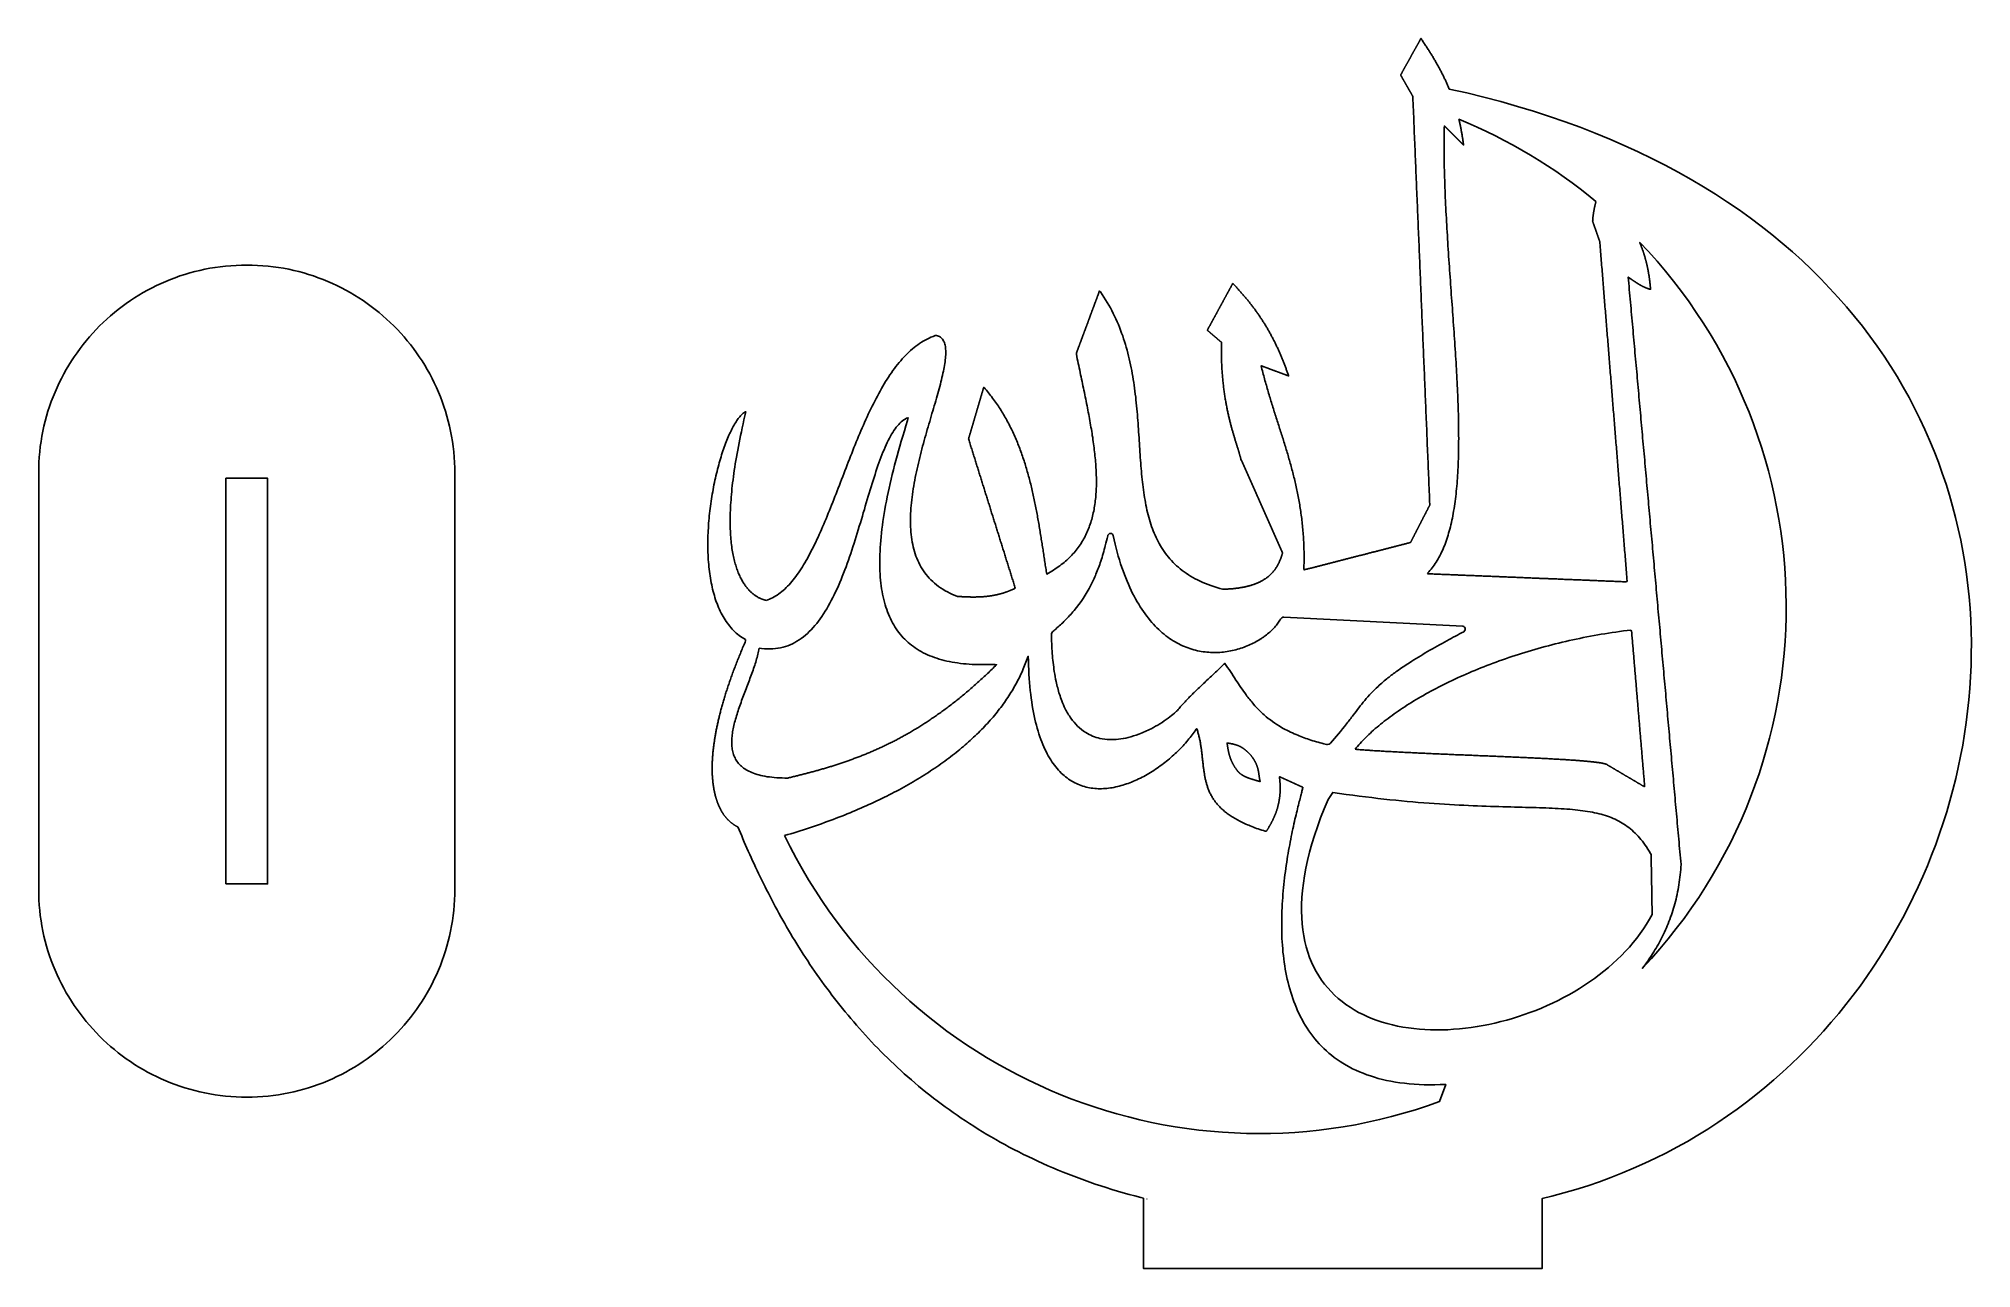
# Model space of a CAD drawing. Extents: x -375 to 182, y -177 to 177.
import ezdxf

# ---------------------------------------------------------------- set-up
doc = ezdxf.new("R2010")
doc.units = 0

msp = doc.modelspace()

# ---------------------------------------------------------------- linework, layer by layer
for points in [[(-56.55, -157.35), (-56.55, -177.35), (58.45, -177.35), (58.45, -157.35), (58.45, -157.19), (61.19, -156.53), (64.69, -155.59), (68.15, -154.58), (71.56, -153.5), (74.94, -152.35), (78.26, -151.13), (81.55, -149.84), (84.79, -148.48), (87.98, -147.05), (91.13, -145.56), (94.23, -144.01), (97.29, -142.39), (100.3, -140.71), (103.26, -138.97), (106.17, -137.17), (109.04, -135.31), (111.86, -133.4), (114.63, -131.43), (117.35, -129.4), (120.02, -127.32), (122.65, -125.19), (125.22, -123.01), (127.74, -120.77), (130.21, -118.49), (132.62, -116.16), (134.99, -113.78), (137.3, -111.35), (139.56, -108.89), (141.77, -106.37), (143.92, -103.82), (146.02, -101.23), (148.07, -98.59), (150.06, -95.92), (151.99, -93.21), (153.87, -90.46), (155.69, -87.68), (157.45, -84.86), (159.16, -82.01), (160.81, -79.13), (162.41, -76.22), (163.94, -73.28), (165.42, -70.31), (166.83, -67.31), (168.19, -64.29), (169.48, -61.24), (170.72, -58.17), (171.9, -55.07), (173.01, -51.96), (174.06, -48.82), (175.05, -45.67), (175.98, -42.5), (176.85, -39.31), (177.65, -36.1), (178.38, -32.89), (179.06, -29.65), (179.67, -26.41), (180.21, -23.15), (180.69, -19.89), (181.1, -16.62), (181.45, -13.34), (181.72, -10.05), (181.94, -6.76), (182.08, -3.46), (182.16, -0.16), (182.17, 3.14), (182.1, 6.44), (181.97, 9.74), (181.78, 13.04), (181.5, 16.34), (181.16, 19.63), (180.75, 22.92), (180.27, 26.2), (179.72, 29.47), (179.09, 32.73), (178.39, 35.99), (177.62, 39.23), (176.77, 42.46), (175.85, 45.68), (174.86, 48.88), (173.79, 52.06), (172.65, 55.23), (171.43, 58.39), (170.14, 61.52), (168.76, 64.63), (167.32, 67.72), (165.79, 70.79), (164.19, 73.84), (162.51, 76.86), (160.75, 79.85), (158.91, 82.82), (156.99, 85.75), (154.99, 88.66), (152.92, 91.54), (150.76, 94.38), (148.52, 97.2), (146.2, 99.98), (143.8, 102.72), (141.31, 105.42), (138.75, 108.09), (136.1, 110.72), (133.36, 113.31), (130.55, 115.86), (127.65, 118.37), (124.66, 120.83), (121.59, 123.25), (118.43, 125.62), (115.19, 127.95), (111.86, 130.22), (108.44, 132.45), (104.94, 134.63), (101.34, 136.76), (97.66, 138.83), (93.9, 140.85), (90.04, 142.81), (86.09, 144.72), (82.06, 146.57), (77.93, 148.37), (73.72, 150.1), (69.41, 151.77), (65.01, 153.38), (60.52, 154.93), (55.93, 156.41), (51.26, 157.82), (46.49, 159.18), (41.62, 160.46), (36.67, 161.67), (31.62, 162.81), (31.52, 163.05), (31.42, 163.28), (31.33, 163.51), (31.23, 163.74), (31.13, 163.97), (31.03, 164.2), (30.92, 164.43), (30.82, 164.66), (30.72, 164.89), (30.61, 165.11), (30.51, 165.34), (30.4, 165.57), (30.29, 165.8), (30.18, 166.02), (30.07, 166.25), (29.96, 166.48), (29.85, 166.7), (29.74, 166.93), (29.62, 167.16), (29.51, 167.38), (29.39, 167.61), (29.27, 167.83), (29.16, 168.06), (29.04, 168.29), (28.91, 168.51), (28.79, 168.74), (28.67, 168.96), (28.55, 169.19), (28.42, 169.42), (28.3, 169.64), (28.17, 169.87), (28.04, 170.09), (27.91, 170.32), (27.78, 170.55), (27.65, 170.78), (27.52, 171), (27.38, 171.23), (27.25, 171.46), (27.11, 171.69), (26.97, 171.92), (26.84, 172.15), (26.7, 172.38), (26.55, 172.61), (26.41, 172.84), (26.27, 173.07), (26.13, 173.3), (25.98, 173.53), (25.83, 173.77), (25.69, 174), (25.54, 174.23), (25.39, 174.47), (25.24, 174.7), (25.08, 174.94), (24.93, 175.18), (24.78, 175.41), (24.62, 175.65), (24.46, 175.89), (24.3, 176.13), (24.14, 176.37), (23.98, 176.62), (23.82, 176.86), (23.66, 177.1), (23.49, 177.35), (23.42, 177.34), (23.37, 177.25), (23.33, 177.17), (23.28, 177.08), (23.23, 177), (23.18, 176.91), (23.14, 176.83), (23.09, 176.74), (23.04, 176.66), (23, 176.57), (22.95, 176.49), (22.9, 176.4), (22.85, 176.32), (22.81, 176.23), (22.76, 176.15), (22.71, 176.06), (22.66, 175.98), (22.62, 175.89), (22.57, 175.81), (22.52, 175.72), (22.48, 175.64), (22.43, 175.55), (22.38, 175.47), (22.34, 175.38), (22.29, 175.3), (22.24, 175.22), (22.19, 175.13), (22.15, 175.04), (22.1, 174.96), (22.05, 174.87), (22.01, 174.79), (21.96, 174.71), (21.91, 174.62), (21.86, 174.54), (21.82, 174.45), (21.77, 174.37), (21.72, 174.28), (21.67, 174.2), (21.63, 174.11), (21.58, 174.03), (21.53, 173.94), (21.49, 173.86), (21.44, 173.77), (21.39, 173.69), (21.35, 173.6), (21.3, 173.52), (21.25, 173.43), (21.2, 173.35), (21.16, 173.26), (21.11, 173.18), (21.06, 173.09), (21.02, 173.01), (20.97, 172.92), (20.92, 172.84), (20.87, 172.75), (20.83, 172.67), (20.78, 172.58), (20.73, 172.5), (20.68, 172.41), (20.64, 172.33), (20.59, 172.24), (20.54, 172.16), (20.5, 172.07), (20.45, 171.99), (20.4, 171.9), (20.36, 171.82), (20.31, 171.74), (20.26, 171.65), (20.21, 171.57), (20.17, 171.48), (20.12, 171.4), (20.07, 171.31), (20.03, 171.23), (19.98, 171.14), (19.93, 171.06), (19.88, 170.97), (19.84, 170.89), (19.79, 170.8), (19.74, 170.72), (19.69, 170.63), (19.65, 170.55), (19.6, 170.46), (19.55, 170.38), (19.51, 170.29), (19.46, 170.21), (19.41, 170.12), (19.37, 170.04), (19.32, 169.95), (19.27, 169.87), (19.22, 169.78), (19.18, 169.7), (19.13, 169.61), (19.08, 169.53), (19.04, 169.45), (18.99, 169.36), (18.94, 169.27), (18.89, 169.19), (18.85, 169.1), (18.8, 169.02), (18.75, 168.94), (18.7, 168.85), (18.66, 168.77), (18.61, 168.68), (18.56, 168.6), (18.52, 168.51), (18.47, 168.43), (18.42, 168.34), (18.38, 168.26), (18.33, 168.17), (18.28, 168.09), (18.23, 168), (18.19, 167.92), (18.14, 167.83), (18.09, 167.75), (18.05, 167.66), (18, 167.58), (17.95, 167.49), (17.9, 167.41), (17.86, 167.32), (17.81, 167.24), (17.76, 167.15), (17.71, 167.07), (17.67, 166.98), (17.62, 166.9), (17.61, 166.83), (17.64, 166.78), (17.67, 166.73), (17.69, 166.68), (17.72, 166.63), (17.75, 166.58), (17.78, 166.53), (17.81, 166.48), (17.84, 166.44), (17.86, 166.39), (17.89, 166.34), (17.92, 166.29), (17.95, 166.24), (17.98, 166.19), (18.01, 166.14), (18.03, 166.09), (18.06, 166.04), (18.09, 165.99), (18.12, 165.94), (18.15, 165.89), (18.17, 165.84), (18.2, 165.79), (18.23, 165.74), (18.26, 165.69), (18.29, 165.64), (18.32, 165.59), (18.35, 165.54), (18.37, 165.49), (18.4, 165.45), (18.43, 165.4), (18.46, 165.35), (18.49, 165.3), (18.52, 165.25), (18.54, 165.2), (18.57, 165.15), (18.6, 165.1), (18.63, 165.05), (18.66, 165), (18.68, 164.95), (18.71, 164.9), (18.74, 164.85), (18.77, 164.8), (18.8, 164.75), (18.83, 164.7), (18.85, 164.65), (18.88, 164.6), (18.91, 164.55), (18.94, 164.5), (18.97, 164.46), (19, 164.41), (19.02, 164.36), (19.05, 164.31), (19.08, 164.26), (19.11, 164.21), (19.14, 164.16), (19.16, 164.11), (19.19, 164.06), (19.22, 164.01), (19.25, 163.96), (19.28, 163.91), (19.31, 163.86), (19.34, 163.81), (19.36, 163.76), (19.39, 163.71), (19.42, 163.66), (19.45, 163.61), (19.48, 163.56), (19.51, 163.51), (19.53, 163.47), (19.56, 163.42), (19.59, 163.37), (19.62, 163.32), (19.65, 163.27), (19.67, 163.22), (19.7, 163.17), (19.73, 163.12), (19.76, 163.07), (19.79, 163.02), (19.82, 162.97), (19.84, 162.92), (19.87, 162.87), (19.9, 162.82), (19.93, 162.77), (19.96, 162.72), (19.99, 162.67), (20.01, 162.62), (20.04, 162.57), (20.07, 162.52), (20.1, 162.48), (20.13, 162.43), (20.15, 162.38), (20.18, 162.33), (20.21, 162.28), (20.24, 162.23), (20.27, 162.18), (20.3, 162.13), (20.33, 162.08), (20.35, 162.03), (20.38, 161.98), (20.41, 161.93), (20.44, 161.88), (20.47, 161.83), (20.5, 161.78), (20.52, 161.73), (20.55, 161.68), (20.58, 161.63), (20.61, 161.58), (20.64, 161.53), (20.66, 161.49), (20.69, 161.44), (20.72, 161.39), (20.75, 161.34), (20.78, 161.29), (20.81, 161.24), (20.83, 161.19), (20.86, 161.14), (20.89, 161.09), (20.92, 161.04), (20.95, 160.99), (20.98, 160.94), (21, 160.89), (21.03, 160.84), (21.06, 160.79), (21.09, 160.74), (21.12, 160.53), (21.16, 159.59), (21.2, 158.64), (21.24, 157.69), (21.28, 156.74), (21.32, 155.79), (21.36, 154.84), (21.4, 153.9), (21.44, 152.95), (21.48, 152), (21.51, 151.05), (21.55, 150.1), (21.59, 149.16), (21.63, 148.21), (21.67, 147.26), (21.71, 146.31), (21.75, 145.36), (21.79, 144.42), (21.83, 143.47), (21.87, 142.52), (21.91, 141.57), (21.95, 140.62), (21.99, 139.68), (22.03, 138.73), (22.07, 137.78), (22.11, 136.83), (22.15, 135.88), (22.18, 134.93), (22.22, 133.99), (22.26, 133.04), (22.3, 132.09), (22.34, 131.14), (22.38, 130.19), (22.42, 129.25), (22.46, 128.3), (22.5, 127.35), (22.54, 126.4), (22.58, 125.45), (22.62, 124.51), (22.66, 123.56), (22.7, 122.61), (22.74, 121.66), (22.78, 120.71), (22.82, 119.76), (22.86, 118.82), (22.9, 117.87), (22.94, 116.92), (22.98, 115.97), (23.01, 115.02), (23.05, 114.08), (23.09, 113.13), (23.13, 112.18), (23.17, 111.23), (23.21, 110.28), (23.25, 109.34), (23.29, 108.39), (23.33, 107.44), (23.37, 106.49), (23.41, 105.54), (23.45, 104.6), (23.49, 103.65), (23.53, 102.7), (23.57, 101.75), (23.61, 100.8), (23.65, 99.85), (23.69, 98.91), (23.72, 97.96), (23.76, 97.01), (23.8, 96.06), (23.84, 95.11), (23.88, 94.17), (23.92, 93.22), (23.96, 92.27), (24, 91.32), (24.04, 90.37), (24.08, 89.43), (24.12, 88.48), (24.16, 87.53), (24.2, 86.58), (24.24, 85.63), (24.28, 84.68), (24.32, 83.74), (24.36, 82.79), (24.4, 81.84), (24.44, 80.89), (24.47, 79.94), (24.51, 79), (24.55, 78.05), (24.59, 77.1), (24.63, 76.15), (24.67, 75.2), (24.71, 74.26), (24.75, 73.31), (24.79, 72.36), (24.83, 71.41), (24.87, 70.46), (24.91, 69.52), (24.95, 68.57), (24.99, 67.62), (25.03, 66.67), (25.07, 65.72), (25.11, 64.77), (25.15, 63.83), (25.19, 62.88), (25.23, 61.93), (25.26, 60.98), (25.3, 60.03), (25.34, 59.09), (25.38, 58.14), (25.42, 57.19), (25.46, 56.24), (25.5, 55.29), (25.54, 54.35), (25.58, 53.4), (25.62, 52.45), (25.66, 51.5), (25.7, 50.55), (25.74, 49.6), (25.78, 48.66), (25.82, 47.71), (25.86, 46.76), (25.9, 45.81), (25.93, 44.86), (25.97, 43.92), (26.01, 42.97), (25.98, 42.78), (25.93, 42.69), (25.89, 42.6), (25.85, 42.51), (25.8, 42.43), (25.76, 42.34), (25.71, 42.25), (25.67, 42.17), (25.62, 42.08), (25.58, 41.99), (25.53, 41.9), (25.49, 41.82), (25.44, 41.73), (25.4, 41.64), (25.35, 41.56), (25.31, 41.47), (25.26, 41.38), (25.22, 41.29), (25.17, 41.21), (25.13, 41.12), (25.08, 41.03), (25.04, 40.94), (24.99, 40.86), (24.95, 40.77), (24.91, 40.68), (24.86, 40.6), (24.82, 40.51), (24.77, 40.42), (24.73, 40.33), (24.68, 40.25), (24.64, 40.16), (24.59, 40.07), (24.55, 39.99), (24.5, 39.9), (24.46, 39.81), (24.41, 39.72), (24.37, 39.64), (24.32, 39.55), (24.28, 39.46), (24.23, 39.38), (24.19, 39.29), (24.14, 39.2), (24.1, 39.11), (24.05, 39.03), (24.01, 38.94), (23.97, 38.85), (23.92, 38.76), (23.88, 38.68), (23.83, 38.59), (23.79, 38.5), (23.74, 38.42), (23.7, 38.33), (23.65, 38.24), (23.61, 38.15), (23.56, 38.07), (23.52, 37.98), (23.47, 37.89), (23.43, 37.81), (23.38, 37.72), (23.34, 37.63), (23.29, 37.54), (23.25, 37.46), (23.2, 37.37), (23.16, 37.28), (23.11, 37.19), (23.07, 37.11), (23.02, 37.02), (22.98, 36.93), (22.94, 36.85), (22.89, 36.76), (22.85, 36.67), (22.8, 36.58), (22.76, 36.5), (22.71, 36.41), (22.67, 36.32), (22.62, 36.24), (22.58, 36.15), (22.53, 36.06), (22.49, 35.97), (22.44, 35.89), (22.4, 35.8), (22.35, 35.71), (22.31, 35.63), (22.26, 35.54), (22.22, 35.45), (22.17, 35.36), (22.13, 35.28), (22.08, 35.19), (22.04, 35.1), (22, 35.01), (21.95, 34.93), (21.91, 34.84), (21.86, 34.75), (21.82, 34.67), (21.77, 34.58), (21.73, 34.49), (21.68, 34.4), (21.64, 34.32), (21.59, 34.23), (21.55, 34.14), (21.5, 34.06), (21.46, 33.97), (21.41, 33.88), (21.37, 33.79), (21.32, 33.71), (21.28, 33.62), (21.23, 33.53), (21.19, 33.45), (21.14, 33.36), (21.1, 33.27), (21.05, 33.18), (21.01, 33.1), (20.96, 33.01), (20.92, 32.92), (20.87, 32.83), (20.83, 32.75), (20.79, 32.66), (20.74, 32.57), (20.7, 32.49), (20.65, 32.4), (20.61, 32.31), (20.56, 32.22), (20.52, 32.14), (20.47, 32.05), (20.31, 31.98), (20.06, 31.91), (19.81, 31.85), (19.57, 31.79), (19.32, 31.72), (19.07, 31.66), (18.82, 31.59), (18.58, 31.53), (18.33, 31.47), (18.08, 31.4), (17.83, 31.34), (17.59, 31.28), (17.34, 31.21), (17.09, 31.15), (16.84, 31.09), (16.6, 31.02), (16.35, 30.96), (16.1, 30.89), (15.85, 30.83), (15.61, 30.77), (15.36, 30.7), (15.11, 30.64), (14.86, 30.58), (14.62, 30.51), (14.37, 30.45), (14.12, 30.39), (13.87, 30.32), (13.63, 30.26), (13.38, 30.19), (13.13, 30.13), (12.88, 30.07), (12.64, 30), (12.39, 29.94), (12.14, 29.88), (11.89, 29.81), (11.65, 29.75), (11.4, 29.69), (11.15, 29.62), (10.9, 29.56), (10.66, 29.49), (10.41, 29.43), (10.16, 29.37), (9.92, 29.3), (9.67, 29.24), (9.42, 29.18), (9.17, 29.11), (8.93, 29.05), (8.68, 28.99), (8.43, 28.92), (8.18, 28.86), (7.94, 28.79), (7.69, 28.73), (7.44, 28.67), (7.19, 28.6), (6.95, 28.54), (6.7, 28.48), (6.45, 28.41), (6.2, 28.35), (5.96, 28.28), (5.71, 28.22), (5.46, 28.16), (5.21, 28.09), (4.97, 28.03), (4.72, 27.97), (4.47, 27.9), (4.22, 27.84), (3.98, 27.78), (3.73, 27.71), (3.48, 27.65), (3.23, 27.59), (2.99, 27.52), (2.74, 27.46), (2.49, 27.39), (2.24, 27.33), (2, 27.27), (1.75, 27.2), (1.5, 27.14), (1.25, 27.08), (1.01, 27.01), (0.76, 26.95), (0.51, 26.88), (0.26, 26.82), (0.02, 26.76), (-0.23, 26.69), (-0.48, 26.63), (-0.73, 26.57), (-0.97, 26.5), (-1.22, 26.44), (-1.47, 26.38), (-1.72, 26.31), (-1.96, 26.25), (-2.21, 26.18), (-2.46, 26.12), (-2.71, 26.06), (-2.95, 25.99), (-3.2, 25.93), (-3.45, 25.87), (-3.7, 25.8), (-3.94, 25.74), (-4.19, 25.68), (-4.44, 25.61), (-4.69, 25.55), (-4.93, 25.48), (-5.18, 25.42), (-5.43, 25.36), (-5.68, 25.29), (-5.92, 25.23), (-6.17, 25.17), (-6.42, 25.1), (-6.67, 25.04), (-6.91, 24.98), (-7.16, 24.91), (-7.41, 24.85), (-7.66, 24.78), (-7.9, 24.72), (-8.15, 24.66), (-8.4, 24.59), (-8.65, 24.53), (-8.89, 24.47), (-9.14, 24.4), (-9.39, 24.34), (-9.64, 24.28), (-9.88, 24.21), (-10.13, 24.15), (-10.3, 24.27), (-10.29, 24.86), (-10.27, 25.44), (-10.26, 26.02), (-10.25, 26.6), (-10.25, 27.17), (-10.25, 27.74), (-10.25, 28.3), (-10.25, 28.86), (-10.26, 29.42), (-10.27, 29.98), (-10.29, 30.53), (-10.31, 31.08), (-10.33, 31.62), (-10.35, 32.16), (-10.38, 32.7), (-10.41, 33.24), (-10.44, 33.77), (-10.48, 34.3), (-10.52, 34.82), (-10.56, 35.35), (-10.61, 35.87), (-10.65, 36.39), (-10.7, 36.9), (-10.76, 37.41), (-10.81, 37.92), (-10.87, 38.43), (-10.93, 38.93), (-10.99, 39.43), (-11.06, 39.93), (-11.13, 40.43), (-11.2, 40.92), (-11.27, 41.42), (-11.34, 41.91), (-11.42, 42.39), (-11.5, 42.88), (-11.58, 43.36), (-11.67, 43.84), (-11.75, 44.32), (-11.84, 44.8), (-11.93, 45.27), (-12.02, 45.74), (-12.11, 46.21), (-12.21, 46.68), (-12.31, 47.15), (-12.41, 47.62), (-12.51, 48.08), (-12.61, 48.54), (-12.72, 49), (-12.82, 49.46), (-12.93, 49.92), (-13.04, 50.37), (-13.15, 50.83), (-13.26, 51.28), (-13.38, 51.73), (-13.49, 52.18), (-13.61, 52.63), (-13.73, 53.08), (-13.85, 53.53), (-13.97, 53.98), (-14.09, 54.42), (-14.21, 54.86), (-14.33, 55.31), (-14.46, 55.75), (-14.59, 56.19), (-14.72, 56.63), (-14.84, 57.07), (-14.97, 57.51), (-15.1, 57.95), (-15.23, 58.39), (-15.37, 58.83), (-15.5, 59.26), (-15.63, 59.7), (-15.77, 60.13), (-15.9, 60.57), (-16.04, 61.01), (-16.17, 61.44), (-16.31, 61.88), (-16.45, 62.31), (-16.58, 62.75), (-16.72, 63.18), (-16.86, 63.62), (-17, 64.05), (-17.14, 64.49), (-17.28, 64.92), (-17.42, 65.36), (-17.56, 65.79), (-17.7, 66.23), (-17.84, 66.66), (-17.98, 67.1), (-18.12, 67.54), (-18.26, 67.97), (-18.4, 68.41), (-18.54, 68.85), (-18.68, 69.29), (-18.82, 69.73), (-18.96, 70.17), (-19.1, 70.61), (-19.23, 71.05), (-19.37, 71.49), (-19.51, 71.94), (-19.65, 72.38), (-19.78, 72.83), (-19.92, 73.27), (-20.06, 73.72), (-20.19, 74.17), (-20.33, 74.62), (-20.46, 75.07), (-20.6, 75.53), (-20.73, 75.98), (-20.86, 76.43), (-20.99, 76.89), (-21.12, 77.35), (-21.25, 77.81), (-21.38, 78.27), (-21.51, 78.73), (-21.64, 79.2), (-21.76, 79.66), (-21.89, 80.13), (-22.01, 80.6), (-22.13, 81.07), (-22.26, 81.55), (-22.38, 82.02), (-22.5, 82.5), (-22.61, 82.98), (-22.55, 82.97), (-22.49, 82.94), (-22.42, 82.92), (-22.36, 82.9), (-22.3, 82.87), (-22.23, 82.85), (-22.17, 82.83), (-22.11, 82.8), (-22.04, 82.78), (-21.98, 82.76), (-21.92, 82.73), (-21.85, 82.71), (-21.79, 82.68), (-21.72, 82.66), (-21.66, 82.64), (-21.6, 82.61), (-21.53, 82.59), (-21.47, 82.57), (-21.41, 82.54), (-21.34, 82.52), (-21.28, 82.5), (-21.21, 82.47), (-21.15, 82.45), (-21.09, 82.43), (-21.03, 82.4), (-20.96, 82.38), (-20.9, 82.35), (-20.83, 82.33), (-20.77, 82.31), (-20.71, 82.28), (-20.64, 82.26), (-20.58, 82.24), (-20.52, 82.21), (-20.45, 82.19), (-20.39, 82.17), (-20.32, 82.14), (-20.26, 82.12), (-20.2, 82.1), (-20.13, 82.07), (-20.07, 82.05), (-20.01, 82.02), (-19.94, 82), (-19.88, 81.98), (-19.82, 81.95), (-19.75, 81.93), (-19.69, 81.91), (-19.62, 81.88), (-19.56, 81.86), (-19.5, 81.84), (-19.43, 81.81), (-19.37, 81.79), (-19.31, 81.77), (-19.24, 81.74), (-19.18, 81.72), (-19.12, 81.69), (-19.05, 81.67), (-18.99, 81.65), (-18.92, 81.62), (-18.86, 81.6), (-18.8, 81.58), (-18.73, 81.55), (-18.67, 81.53), (-18.61, 81.51), (-18.54, 81.48), (-18.48, 81.46), (-18.42, 81.44), (-18.35, 81.41), (-18.29, 81.39), (-18.22, 81.36), (-18.16, 81.34), (-18.1, 81.32), (-18.03, 81.29), (-17.97, 81.27), (-17.91, 81.25), (-17.84, 81.22), (-17.78, 81.2), (-17.71, 81.18), (-17.65, 81.15), (-17.59, 81.13), (-17.52, 81.11), (-17.46, 81.08), (-17.4, 81.06), (-17.33, 81.03), (-17.27, 81.01), (-17.21, 80.99), (-17.14, 80.96), (-17.08, 80.94), (-17.02, 80.92), (-16.95, 80.89), (-16.89, 80.87), (-16.82, 80.85), (-16.76, 80.82), (-16.7, 80.8), (-16.63, 80.78), (-16.57, 80.75), (-16.51, 80.73), (-16.44, 80.7), (-16.38, 80.68), (-16.31, 80.66), (-16.25, 80.63), (-16.19, 80.61), (-16.12, 80.59), (-16.06, 80.56), (-16, 80.54), (-15.93, 80.52), (-15.87, 80.49), (-15.81, 80.47), (-15.74, 80.45), (-15.68, 80.42), (-15.62, 80.4), (-15.55, 80.37), (-15.49, 80.35), (-15.42, 80.33), (-15.36, 80.3), (-15.3, 80.28), (-15.23, 80.26), (-15.17, 80.23), (-15.11, 80.21), (-15.04, 80.19), (-14.98, 80.16), (-14.91, 80.14), (-14.85, 80.12), (-14.79, 80.09), (-14.72, 80.07), (-14.76, 80.23), (-14.84, 80.48), (-14.93, 80.72), (-15.01, 80.97), (-15.1, 81.21), (-15.19, 81.46), (-15.27, 81.7), (-15.36, 81.95), (-15.45, 82.19), (-15.54, 82.43), (-15.63, 82.67), (-15.72, 82.91), (-15.8, 83.15), (-15.9, 83.39), (-15.99, 83.63), (-16.08, 83.86), (-16.17, 84.1), (-16.26, 84.33), (-16.36, 84.57), (-16.45, 84.8), (-16.55, 85.04), (-16.64, 85.27), (-16.74, 85.5), (-16.84, 85.74), (-16.93, 85.97), (-17.03, 86.2), (-17.13, 86.43), (-17.23, 86.66), (-17.33, 86.89), (-17.43, 87.11), (-17.53, 87.34), (-17.64, 87.57), (-17.74, 87.8), (-17.84, 88.02), (-17.95, 88.25), (-18.05, 88.47), (-18.16, 88.69), (-18.27, 88.92), (-18.37, 89.14), (-18.48, 89.36), (-18.59, 89.59), (-18.7, 89.81), (-18.81, 90.03), (-18.92, 90.25), (-19.03, 90.47), (-19.14, 90.69), (-19.26, 90.9), (-19.37, 91.12), (-19.49, 91.34), (-19.6, 91.56), (-19.72, 91.77), (-19.84, 91.99), (-19.95, 92.21), (-20.07, 92.42), (-20.19, 92.64), (-20.31, 92.85), (-20.43, 93.06), (-20.56, 93.28), (-20.68, 93.49), (-20.8, 93.7), (-20.93, 93.91), (-21.05, 94.13), (-21.18, 94.34), (-21.31, 94.55), (-21.43, 94.76), (-21.56, 94.97), (-21.69, 95.18), (-21.82, 95.39), (-21.96, 95.59), (-22.09, 95.8), (-22.22, 96.01), (-22.36, 96.22), (-22.49, 96.42), (-22.63, 96.63), (-22.76, 96.84), (-22.9, 97.04), (-23.04, 97.25), (-23.18, 97.45), (-23.32, 97.66), (-23.46, 97.86), (-23.6, 98.07), (-23.75, 98.27), (-23.89, 98.47), (-24.04, 98.68), (-24.18, 98.88), (-24.33, 99.08), (-24.48, 99.29), (-24.63, 99.49), (-24.78, 99.69), (-24.93, 99.89), (-25.08, 100.09), (-25.24, 100.29), (-25.39, 100.49), (-25.54, 100.69), (-25.7, 100.89), (-25.86, 101.09), (-26.02, 101.29), (-26.18, 101.49), (-26.34, 101.69), (-26.5, 101.89), (-26.66, 102.09), (-26.82, 102.29), (-26.99, 102.48), (-27.15, 102.68), (-27.32, 102.88), (-27.49, 103.08), (-27.66, 103.27), (-27.83, 103.47), (-28, 103.67), (-28.17, 103.86), (-28.34, 104.06), (-28.52, 104.26), (-28.7, 104.45), (-28.87, 104.65), (-29.05, 104.84), (-29.23, 105.04), (-29.41, 105.24), (-29.59, 105.43), (-29.77, 105.63), (-29.95, 105.82), (-30.14, 106.02), (-30.33, 106.21), (-30.51, 106.41), (-30.7, 106.6), (-30.84, 106.68), (-30.9, 106.57), (-30.96, 106.46), (-31.02, 106.35), (-31.08, 106.25), (-31.14, 106.14), (-31.19, 106.03), (-31.25, 105.92), (-31.31, 105.81), (-31.37, 105.7), (-31.43, 105.6), (-31.49, 105.49), (-31.55, 105.38), (-31.61, 105.27), (-31.67, 105.16), (-31.72, 105.05), (-31.78, 104.95), (-31.84, 104.84), (-31.9, 104.73), (-31.96, 104.62), (-32.02, 104.51), (-32.08, 104.4), (-32.14, 104.29), (-32.2, 104.19), (-32.25, 104.08), (-32.31, 103.97), (-32.37, 103.86), (-32.43, 103.75), (-32.49, 103.64), (-32.55, 103.54), (-32.61, 103.43), (-32.67, 103.32), (-32.72, 103.21), (-32.78, 103.1), (-32.84, 102.99), (-32.9, 102.88), (-32.96, 102.78), (-33.02, 102.67), (-33.08, 102.56), (-33.14, 102.45), (-33.2, 102.34), (-33.26, 102.23), (-33.31, 102.13), (-33.37, 102.02), (-33.43, 101.91), (-33.49, 101.8), (-33.55, 101.69), (-33.61, 101.58), (-33.67, 101.48), (-33.73, 101.37), (-33.79, 101.26), (-33.84, 101.15), (-33.9, 101.04), (-33.96, 100.93), (-34.02, 100.82), (-34.08, 100.72), (-34.14, 100.61), (-34.2, 100.5), (-34.26, 100.39), (-34.32, 100.28), (-34.38, 100.17), (-34.43, 100.07), (-34.49, 99.96), (-34.55, 99.85), (-34.61, 99.74), (-34.67, 99.63), (-34.73, 99.52), (-34.79, 99.42), (-34.85, 99.31), (-34.91, 99.2), (-34.97, 99.09), (-35.02, 98.98), (-35.08, 98.87), (-35.14, 98.76), (-35.2, 98.66), (-35.26, 98.55), (-35.32, 98.44), (-35.38, 98.33), (-35.44, 98.22), (-35.5, 98.11), (-35.55, 98.01), (-35.61, 97.9), (-35.67, 97.79), (-35.73, 97.68), (-35.79, 97.57), (-35.85, 97.46), (-35.91, 97.36), (-35.97, 97.25), (-36.03, 97.14), (-36.09, 97.03), (-36.14, 96.92), (-36.2, 96.81), (-36.26, 96.7), (-36.32, 96.6), (-36.38, 96.49), (-36.44, 96.38), (-36.5, 96.27), (-36.56, 96.16), (-36.61, 96.05), (-36.67, 95.95), (-36.73, 95.84), (-36.79, 95.73), (-36.85, 95.62), (-36.91, 95.51), (-36.97, 95.4), (-37.03, 95.3), (-37.09, 95.19), (-37.14, 95.08), (-37.2, 94.97), (-37.26, 94.86), (-37.32, 94.75), (-37.38, 94.64), (-37.44, 94.54), (-37.5, 94.43), (-37.56, 94.32), (-37.62, 94.21), (-37.67, 94.1), (-37.73, 93.99), (-37.79, 93.89), (-37.85, 93.78), (-37.91, 93.67), (-37.97, 93.56), (-38.03, 93.45), (-38.09, 93.34), (-38.14, 93.24), (-38.11, 93.21), (-38.07, 93.19), (-38.04, 93.16), (-38.01, 93.13), (-37.97, 93.1), (-37.94, 93.07), (-37.91, 93.04), (-37.88, 93.02), (-37.84, 92.99), (-37.81, 92.96), (-37.78, 92.93), (-37.74, 92.9), (-37.71, 92.87), (-37.68, 92.85), (-37.64, 92.82), (-37.61, 92.79), (-37.58, 92.76), (-37.55, 92.73), (-37.51, 92.7), (-37.48, 92.68), (-37.45, 92.65), (-37.41, 92.62), (-37.38, 92.59), (-37.35, 92.56), (-37.31, 92.53), (-37.28, 92.51), (-37.25, 92.48), (-37.21, 92.45), (-37.18, 92.42), (-37.15, 92.39), (-37.12, 92.37), (-37.08, 92.34), (-37.05, 92.31), (-37.02, 92.28), (-36.98, 92.25), (-36.95, 92.22), (-36.92, 92.2), (-36.89, 92.17), (-36.85, 92.14), (-36.82, 92.11), (-36.79, 92.08), (-36.75, 92.05), (-36.72, 92.03), (-36.69, 92), (-36.65, 91.97), (-36.62, 91.94), (-36.59, 91.91), (-36.56, 91.88), (-36.52, 91.86), (-36.49, 91.83), (-36.46, 91.8), (-36.42, 91.77), (-36.39, 91.74), (-36.36, 91.71), (-36.32, 91.69), (-36.29, 91.66), (-36.26, 91.63), (-36.22, 91.6), (-36.19, 91.57), (-36.16, 91.54), (-36.13, 91.52), (-36.09, 91.49), (-36.06, 91.46), (-36.03, 91.43), (-35.99, 91.4), (-35.96, 91.38), (-35.93, 91.35), (-35.9, 91.32), (-35.86, 91.29), (-35.83, 91.26), (-35.8, 91.23), (-35.76, 91.21), (-35.73, 91.18), (-35.7, 91.15), (-35.66, 91.12), (-35.63, 91.09), (-35.6, 91.06), (-35.57, 91.04), (-35.53, 91.01), (-35.5, 90.98), (-35.47, 90.95), (-35.43, 90.92), (-35.4, 90.89), (-35.37, 90.87), (-35.33, 90.84), (-35.3, 90.81), (-35.27, 90.78), (-35.23, 90.75), (-35.2, 90.72), (-35.17, 90.7), (-35.14, 90.67), (-35.1, 90.64), (-35.07, 90.61), (-35.04, 90.58), (-35, 90.56), (-34.97, 90.53), (-34.94, 90.5), (-34.91, 90.47), (-34.87, 90.44), (-34.84, 90.41), (-34.81, 90.39), (-34.77, 90.36), (-34.74, 90.33), (-34.71, 90.3), (-34.67, 90.27), (-34.64, 90.24), (-34.61, 90.22), (-34.58, 90.19), (-34.54, 90.16), (-34.51, 90.13), (-34.48, 90.1), (-34.44, 90.07), (-34.41, 90.05), (-34.38, 90.02), (-34.34, 89.99), (-34.31, 89.96), (-34.28, 89.93), (-34.24, 89.9), (-34.21, 89.88), (-34.18, 89.85), (-34.15, 89.82), (-34.11, 89.79), (-34.08, 89.76), (-34.05, 89.73), (-34.05, 89.38), (-34.06, 88.94), (-34.07, 88.5), (-34.07, 88.07), (-34.07, 87.64), (-34.07, 87.21), (-34.07, 86.78), (-34.07, 86.36), (-34.06, 85.94), (-34.06, 85.52), (-34.05, 85.11), (-34.04, 84.7), (-34.02, 84.29), (-34.01, 83.88), (-33.99, 83.48), (-33.97, 83.08), (-33.95, 82.68), (-33.93, 82.29), (-33.91, 81.9), (-33.89, 81.51), (-33.86, 81.13), (-33.83, 80.74), (-33.8, 80.36), (-33.77, 79.99), (-33.74, 79.61), (-33.71, 79.24), (-33.67, 78.87), (-33.64, 78.51), (-33.6, 78.15), (-33.56, 77.79), (-33.52, 77.43), (-33.48, 77.08), (-33.43, 76.72), (-33.39, 76.38), (-33.35, 76.03), (-33.3, 75.69), (-33.25, 75.35), (-33.2, 75.01), (-33.16, 74.68), (-33.11, 74.35), (-33.05, 74.02), (-33, 73.69), (-32.95, 73.37), (-32.89, 73.05), (-32.84, 72.73), (-32.78, 72.41), (-32.73, 72.1), (-32.67, 71.79), (-32.61, 71.49), (-32.55, 71.18), (-32.5, 70.88), (-32.44, 70.58), (-32.38, 70.29), (-32.31, 70), (-32.25, 69.71), (-32.19, 69.42), (-32.13, 69.13), (-32.07, 68.85), (-32, 68.57), (-31.94, 68.3), (-31.87, 68.02), (-31.81, 67.75), (-31.75, 67.48), (-31.68, 67.22), (-31.62, 66.96), (-31.55, 66.7), (-31.49, 66.44), (-31.42, 66.18), (-31.35, 65.93), (-31.29, 65.68), (-31.22, 65.44), (-31.16, 65.19), (-31.09, 64.95), (-31.03, 64.71), (-30.96, 64.48), (-30.89, 64.24), (-30.83, 64.01), (-30.77, 63.78), (-30.7, 63.56), (-30.63, 63.34), (-30.57, 63.12), (-30.51, 62.9), (-30.44, 62.68), (-30.38, 62.47), (-30.31, 62.26), (-30.25, 62.06), (-30.19, 61.85), (-30.13, 61.65), (-30.07, 61.45), (-30.01, 61.25), (-29.95, 61.06), (-29.89, 60.87), (-29.83, 60.68), (-29.77, 60.49), (-29.71, 60.31), (-29.66, 60.13), (-29.6, 59.95), (-29.54, 59.77), (-29.49, 59.6), (-29.44, 59.43), (-29.38, 59.26), (-29.33, 59.1), (-29.28, 58.93), (-29.23, 58.77), (-29.18, 58.62), (-29.13, 58.46), (-29.09, 58.31), (-29.04, 58.16), (-29, 58.01), (-28.95, 57.86), (-28.91, 57.72), (-28.87, 57.58), (-28.83, 57.44), (-28.79, 57.31), (-28.76, 57.17), (-28.72, 57.04), (-28.69, 56.92), (-28.65, 56.79), (-28.62, 56.67), (-28.59, 56.55), (-28.56, 56.43), (-28.53, 56.32), (-28.51, 56.2), (-28.48, 56.09), (-28.43, 55.93), (-28.33, 55.71), (-28.23, 55.5), (-28.14, 55.28), (-28.04, 55.06), (-27.94, 54.85), (-27.85, 54.63), (-27.75, 54.41), (-27.65, 54.2), (-27.56, 53.98), (-27.46, 53.76), (-27.36, 53.55), (-27.27, 53.33), (-27.17, 53.11), (-27.07, 52.9), (-26.98, 52.68), (-26.88, 52.46), (-26.78, 52.25), (-26.69, 52.03), (-26.59, 51.81), (-26.49, 51.59), (-26.4, 51.38), (-26.3, 51.16), (-26.2, 50.94), (-26.11, 50.73), (-26.01, 50.51), (-25.91, 50.29), (-25.82, 50.08), (-25.72, 49.86), (-25.62, 49.64), (-25.53, 49.43), (-25.43, 49.21), (-25.33, 48.99), (-25.24, 48.78), (-25.14, 48.56), (-25.04, 48.34), (-24.95, 48.13), (-24.85, 47.91), (-24.75, 47.69), (-24.66, 47.47), (-24.56, 47.26), (-24.47, 47.04), (-24.37, 46.82), (-24.27, 46.61), (-24.17, 46.39), (-24.08, 46.17), (-23.98, 45.96), (-23.89, 45.74), (-23.79, 45.52), (-23.69, 45.31), (-23.59, 45.09), (-23.5, 44.87), (-23.4, 44.66), (-23.31, 44.44), (-23.21, 44.22), (-23.11, 44.01), (-23.01, 43.79), (-22.92, 43.57), (-22.82, 43.35), (-22.72, 43.14), (-22.63, 42.92), (-22.53, 42.7), (-22.44, 42.49), (-22.34, 42.27), (-22.24, 42.05), (-22.14, 41.84), (-22.05, 41.62), (-21.95, 41.4), (-21.86, 41.19), (-21.76, 40.97), (-21.66, 40.75), (-21.56, 40.54), (-21.47, 40.32), (-21.37, 40.1), (-21.28, 39.88), (-21.18, 39.67), (-21.08, 39.45), (-20.99, 39.23), (-20.89, 39.02), (-20.79, 38.8), (-20.7, 38.58), (-20.6, 38.37), (-20.5, 38.15), (-20.41, 37.93), (-20.31, 37.72), (-20.21, 37.5), (-20.12, 37.28), (-20.02, 37.07), (-19.92, 36.85), (-19.83, 36.63), (-19.73, 36.42), (-19.63, 36.2), (-19.54, 35.98), (-19.44, 35.76), (-19.34, 35.55), (-19.25, 35.33), (-19.15, 35.11), (-19.05, 34.9), (-18.96, 34.68), (-18.86, 34.46), (-18.76, 34.25), (-18.67, 34.03), (-18.57, 33.81), (-18.47, 33.6), (-18.38, 33.38), (-18.28, 33.16), (-18.18, 32.95), (-18.09, 32.73), (-17.99, 32.51), (-17.89, 32.3), (-17.8, 32.08), (-17.7, 31.86), (-17.6, 31.64), (-17.51, 31.43), (-17.41, 31.21), (-17.31, 30.99), (-17.22, 30.78), (-17.12, 30.56), (-17.02, 30.34), (-16.93, 30.13), (-16.83, 29.91), (-16.73, 29.69), (-16.64, 29.48), (-16.54, 29.26), (-16.47, 29.05), (-16.51, 28.89), (-16.55, 28.74), (-16.6, 28.58), (-16.64, 28.42), (-16.69, 28.27), (-16.73, 28.12), (-16.78, 27.96), (-16.83, 27.81), (-16.88, 27.66), (-16.94, 27.51), (-16.99, 27.37), (-17.05, 27.22), (-17.1, 27.07), (-17.16, 26.93), (-17.22, 26.79), (-17.28, 26.64), (-17.34, 26.5), (-17.4, 26.36), (-17.47, 26.23), (-17.53, 26.09), (-17.6, 25.95), (-17.67, 25.82), (-17.74, 25.68), (-17.81, 25.55), (-17.88, 25.42), (-17.96, 25.29), (-18.03, 25.16), (-18.11, 25.03), (-18.19, 24.91), (-18.27, 24.78), (-18.35, 24.66), (-18.43, 24.54), (-18.52, 24.41), (-18.61, 24.29), (-18.69, 24.17), (-18.78, 24.06), (-18.87, 23.94), (-18.97, 23.82), (-19.06, 23.71), (-19.15, 23.59), (-19.25, 23.48), (-19.35, 23.37), (-19.45, 23.26), (-19.55, 23.15), (-19.66, 23.05), (-19.76, 22.94), (-19.87, 22.84), (-19.98, 22.73), (-20.09, 22.63), (-20.2, 22.53), (-20.31, 22.43), (-20.43, 22.33), (-20.54, 22.23), (-20.66, 22.14), (-20.78, 22.04), (-20.9, 21.95), (-21.03, 21.85), (-21.15, 21.76), (-21.28, 21.67), (-21.41, 21.58), (-21.54, 21.5), (-21.67, 21.41), (-21.81, 21.32), (-21.94, 21.24), (-22.08, 21.16), (-22.22, 21.08), (-22.36, 21), (-22.5, 20.92), (-22.65, 20.84), (-22.8, 20.76), (-22.94, 20.69), (-23.09, 20.61), (-23.25, 20.54), (-23.4, 20.47), (-23.56, 20.4), (-23.72, 20.33), (-23.88, 20.26), (-24.04, 20.2), (-24.2, 20.13), (-24.37, 20.07), (-24.53, 20.01), (-24.7, 19.94), (-24.88, 19.88), (-25.05, 19.82), (-25.23, 19.77), (-25.4, 19.71), (-25.58, 19.66), (-25.76, 19.6), (-25.95, 19.55), (-26.13, 19.5), (-26.32, 19.45), (-26.51, 19.4), (-26.7, 19.35), (-26.9, 19.31), (-27.09, 19.26), (-27.29, 19.22), (-27.49, 19.18), (-27.69, 19.14), (-27.9, 19.1), (-28.1, 19.06), (-28.31, 19.02), (-28.52, 18.99), (-28.74, 18.95), (-28.95, 18.92), (-29.17, 18.89), (-29.39, 18.86), (-29.61, 18.83), (-29.83, 18.8), (-30.06, 18.77), (-30.29, 18.75), (-30.52, 18.73), (-30.75, 18.7), (-30.98, 18.68), (-31.22, 18.66), (-31.46, 18.64), (-31.7, 18.63), (-31.95, 18.61), (-32.19, 18.6), (-32.44, 18.58), (-32.69, 18.57), (-32.94, 18.56), (-33.2, 18.55), (-33.46, 18.54), (-33.72, 18.54), (-34.55, 18.76), (-35.42, 19.02), (-36.28, 19.29), (-37.11, 19.58), (-37.92, 19.88), (-38.7, 20.19), (-39.47, 20.51), (-40.21, 20.85), (-40.93, 21.2), (-41.62, 21.56), (-42.3, 21.93), (-42.96, 22.32), (-43.6, 22.72), (-44.21, 23.13), (-44.81, 23.54), (-45.39, 23.98), (-45.95, 24.42), (-46.49, 24.87), (-47.01, 25.33), (-47.52, 25.81), (-48.01, 26.29), (-48.48, 26.79), (-48.93, 27.29), (-49.37, 27.81), (-49.79, 28.33), (-50.2, 28.87), (-50.59, 29.41), (-50.96, 29.97), (-51.32, 30.53), (-51.67, 31.1), (-52, 31.69), (-52.32, 32.28), (-52.63, 32.87), (-52.92, 33.48), (-53.2, 34.1), (-53.47, 34.72), (-53.72, 35.35), (-53.97, 35.99), (-54.2, 36.64), (-54.42, 37.3), (-54.63, 37.96), (-54.83, 38.63), (-55.02, 39.31), (-55.2, 39.99), (-55.38, 40.68), (-55.54, 41.38), (-55.69, 42.09), (-55.84, 42.8), (-55.98, 43.51), (-56.11, 44.24), (-56.24, 44.97), (-56.35, 45.7), (-56.46, 46.44), (-56.57, 47.19), (-56.67, 47.94), (-56.76, 48.7), (-56.85, 49.46), (-56.93, 50.23), (-57.01, 51), (-57.08, 51.78), (-57.15, 52.56), (-57.22, 53.35), (-57.29, 54.14), (-57.35, 54.93), (-57.41, 55.73), (-57.46, 56.53), (-57.52, 57.33), (-57.57, 58.14), (-57.63, 58.96), (-57.68, 59.77), (-57.73, 60.59), (-57.78, 61.41), (-57.84, 62.23), (-57.89, 63.06), (-57.94, 63.89), (-58, 64.72), (-58.06, 65.55), (-58.12, 66.39), (-58.18, 67.22), (-58.24, 68.06), (-58.31, 68.9), (-58.38, 69.75), (-58.46, 70.59), (-58.53, 71.43), (-58.62, 72.28), (-58.71, 73.12), (-58.8, 73.97), (-58.9, 74.81), (-59, 75.66), (-59.11, 76.51), (-59.23, 77.36), (-59.35, 78.2), (-59.48, 79.05), (-59.62, 79.9), (-59.77, 80.74), (-59.92, 81.59), (-60.09, 82.43), (-60.26, 83.28), (-60.44, 84.12), (-60.63, 84.96), (-60.83, 85.8), (-61.04, 86.64), (-61.27, 87.47), (-61.5, 88.31), (-61.74, 89.14), (-62, 89.97), (-62.27, 90.79), (-62.55, 91.62), (-62.84, 92.44), (-63.14, 93.26), (-63.46, 94.08), (-63.79, 94.89), (-64.14, 95.7), (-64.5, 96.51), (-64.88, 97.31), (-65.27, 98.11), (-65.67, 98.91), (-66.1, 99.7), (-66.54, 100.49), (-66.99, 101.27), (-67.46, 102.05), (-67.95, 102.82), (-68.45, 103.59), (-68.98, 104.36), (-69.23, 104.58), (-69.28, 104.44), (-69.34, 104.29), (-69.39, 104.15), (-69.45, 104), (-69.5, 103.85), (-69.55, 103.71), (-69.61, 103.56), (-69.66, 103.42), (-69.72, 103.27), (-69.77, 103.12), (-69.83, 102.98), (-69.88, 102.83), (-69.93, 102.68), (-69.99, 102.54), (-70.04, 102.39), (-70.1, 102.25), (-70.15, 102.1), (-70.2, 101.95), (-70.26, 101.81), (-70.31, 101.66), (-70.37, 101.52), (-70.42, 101.37), (-70.48, 101.22), (-70.53, 101.08), (-70.58, 100.93), (-70.64, 100.79), (-70.69, 100.64), (-70.75, 100.49), (-70.8, 100.35), (-70.86, 100.2), (-70.91, 100.05), (-70.96, 99.91), (-71.02, 99.76), (-71.07, 99.62), (-71.13, 99.47), (-71.18, 99.32), (-71.23, 99.18), (-71.29, 99.03), (-71.34, 98.89), (-71.4, 98.74), (-71.45, 98.59), (-71.51, 98.45), (-71.56, 98.3), (-71.61, 98.15), (-71.67, 98.01), (-71.72, 97.86), (-71.78, 97.72), (-71.83, 97.57), (-71.89, 97.42), (-71.94, 97.28), (-71.99, 97.13), (-72.05, 96.99), (-72.1, 96.84), (-72.16, 96.69), (-72.21, 96.55), (-72.26, 96.4), (-72.32, 96.25), (-72.37, 96.11), (-72.43, 95.96), (-72.48, 95.82), (-72.54, 95.67), (-72.59, 95.52), (-72.64, 95.38), (-72.7, 95.23), (-72.75, 95.09), (-72.81, 94.94), (-72.86, 94.79), (-72.92, 94.65), (-72.97, 94.5), (-73.02, 94.36), (-73.08, 94.21), (-73.13, 94.06), (-73.19, 93.92), (-73.24, 93.77), (-73.3, 93.62), (-73.35, 93.48), (-73.4, 93.33), (-73.46, 93.19), (-73.51, 93.04), (-73.57, 92.89), (-73.62, 92.75), (-73.67, 92.6), (-73.73, 92.46), (-73.78, 92.31), (-73.84, 92.16), (-73.89, 92.02), (-73.94, 91.87), (-74, 91.72), (-74.05, 91.58), (-74.11, 91.43), (-74.16, 91.29), (-74.22, 91.14), (-74.27, 90.99), (-74.33, 90.85), (-74.38, 90.7), (-74.43, 90.56), (-74.49, 90.41), (-74.54, 90.26), (-74.6, 90.12), (-74.65, 89.97), (-74.7, 89.82), (-74.76, 89.68), (-74.81, 89.53), (-74.87, 89.39), (-74.92, 89.24), (-74.97, 89.09), (-75.03, 88.95), (-75.08, 88.8), (-75.14, 88.66), (-75.19, 88.51), (-75.25, 88.36), (-75.3, 88.22), (-75.35, 88.07), (-75.41, 87.93), (-75.46, 87.78), (-75.52, 87.63), (-75.57, 87.49), (-75.63, 87.34), (-75.68, 87.19), (-75.73, 87.05), (-75.79, 86.9), (-75.84, 86.76), (-75.9, 86.61), (-75.9, 86.31), (-75.76, 85.66), (-75.63, 85), (-75.49, 84.34), (-75.35, 83.68), (-75.22, 83.03), (-75.08, 82.38), (-74.94, 81.72), (-74.81, 81.07), (-74.67, 80.42), (-74.53, 79.77), (-74.4, 79.13), (-74.26, 78.48), (-74.13, 77.84), (-73.99, 77.19), (-73.86, 76.55), (-73.73, 75.91), (-73.59, 75.27), (-73.46, 74.64), (-73.33, 74), (-73.2, 73.37), (-73.08, 72.74), (-72.95, 72.11), (-72.83, 71.48), (-72.7, 70.85), (-72.58, 70.22), (-72.46, 69.6), (-72.35, 68.98), (-72.23, 68.36), (-72.12, 67.74), (-72.01, 67.13), (-71.9, 66.52), (-71.79, 65.9), (-71.69, 65.29), (-71.58, 64.69), (-71.48, 64.08), (-71.39, 63.48), (-71.3, 62.88), (-71.2, 62.28), (-71.12, 61.68), (-71.03, 61.09), (-70.95, 60.5), (-70.87, 59.91), (-70.8, 59.32), (-70.73, 58.74), (-70.66, 58.16), (-70.59, 57.58), (-70.53, 57), (-70.48, 56.43), (-70.42, 55.86), (-70.37, 55.29), (-70.33, 54.72), (-70.29, 54.16), (-70.25, 53.6), (-70.22, 53.04), (-70.19, 52.49), (-70.17, 51.93), (-70.15, 51.38), (-70.14, 50.84), (-70.13, 50.3), (-70.12, 49.76), (-70.13, 49.22), (-70.13, 48.68), (-70.14, 48.15), (-70.16, 47.62), (-70.18, 47.1), (-70.21, 46.58), (-70.24, 46.06), (-70.28, 45.54), (-70.33, 45.03), (-70.38, 44.52), (-70.44, 44.02), (-70.5, 43.52), (-70.57, 43.02), (-70.64, 42.52), (-70.72, 42.03), (-70.81, 41.54), (-70.91, 41.06), (-71.01, 40.58), (-71.11, 40.1), (-71.23, 39.63), (-71.35, 39.16), (-71.48, 38.69), (-71.62, 38.23), (-71.76, 37.77), (-71.91, 37.32), (-72.07, 36.87), (-72.23, 36.42), (-72.4, 35.98), (-72.58, 35.54), (-72.77, 35.1), (-72.97, 34.67), (-73.17, 34.24), (-73.38, 33.82), (-73.6, 33.4), (-73.83, 32.99), (-74.06, 32.58), (-74.31, 32.17), (-74.56, 31.77), (-74.83, 31.37), (-75.09, 30.98), (-75.37, 30.59), (-75.66, 30.21), (-75.96, 29.83), (-76.27, 29.45), (-76.58, 29.08), (-76.9, 28.71), (-77.24, 28.35), (-77.58, 28), (-77.93, 27.64), (-78.29, 27.29), (-78.67, 26.95), (-79.05, 26.61), (-79.44, 26.28), (-79.84, 25.95), (-80.25, 25.63), (-80.67, 25.31), (-81.11, 24.99), (-81.55, 24.68), (-82, 24.38), (-82.47, 24.08), (-82.94, 23.79), (-83.43, 23.5), (-83.92, 23.21), (-84.43, 22.93), (-84.5, 23.35), (-84.57, 23.78), (-84.64, 24.21), (-84.71, 24.64), (-84.78, 25.07), (-84.85, 25.5), (-84.91, 25.93), (-84.98, 26.36), (-85.05, 26.8), (-85.12, 27.24), (-85.19, 27.67), (-85.25, 28.11), (-85.32, 28.55), (-85.39, 28.99), (-85.46, 29.43), (-85.52, 29.87), (-85.59, 30.31), (-85.66, 30.76), (-85.73, 31.2), (-85.8, 31.65), (-85.87, 32.09), (-85.94, 32.54), (-86.01, 32.99), (-86.08, 33.43), (-86.15, 33.88), (-86.23, 34.33), (-86.3, 34.78), (-86.37, 35.23), (-86.45, 35.68), (-86.52, 36.13), (-86.6, 36.59), (-86.67, 37.04), (-86.75, 37.49), (-86.83, 37.94), (-86.91, 38.4), (-86.99, 38.85), (-87.07, 39.3), (-87.15, 39.76), (-87.23, 40.21), (-87.32, 40.67), (-87.41, 41.12), (-87.49, 41.58), (-87.58, 42.03), (-87.67, 42.49), (-87.76, 42.94), (-87.85, 43.4), (-87.94, 43.85), (-88.04, 44.31), (-88.14, 44.76), (-88.23, 45.22), (-88.33, 45.67), (-88.43, 46.13), (-88.54, 46.58), (-88.64, 47.04), (-88.75, 47.49), (-88.85, 47.95), (-88.96, 48.4), (-89.07, 48.85), (-89.19, 49.31), (-89.3, 49.76), (-89.42, 50.21), (-89.54, 50.66), (-89.66, 51.12), (-89.78, 51.57), (-89.91, 52.02), (-90.04, 52.47), (-90.17, 52.92), (-90.3, 53.37), (-90.43, 53.81), (-90.57, 54.26), (-90.71, 54.71), (-90.85, 55.16), (-90.99, 55.6), (-91.14, 56.05), (-91.29, 56.49), (-91.44, 56.93), (-91.59, 57.38), (-91.75, 57.82), (-91.91, 58.26), (-92.07, 58.7), (-92.24, 59.14), (-92.4, 59.58), (-92.58, 60.01), (-92.75, 60.45), (-92.92, 60.88), (-93.1, 61.32), (-93.28, 61.75), (-93.47, 62.18), (-93.66, 62.61), (-93.85, 63.04), (-94.05, 63.47), (-94.24, 63.9), (-94.44, 64.32), (-94.65, 64.75), (-94.86, 65.17), (-95.07, 65.59), (-95.28, 66.01), (-95.5, 66.43), (-95.72, 66.85), (-95.94, 67.26), (-96.17, 67.68), (-96.4, 68.09), (-96.64, 68.5), (-96.88, 68.91), (-97.12, 69.32), (-97.37, 69.72), (-97.62, 70.13), (-97.87, 70.53), (-98.13, 70.93), (-98.39, 71.33), (-98.66, 71.73), (-98.93, 72.13), (-99.2, 72.52), (-99.48, 72.91), (-99.76, 73.3), (-100.05, 73.69), (-100.34, 74.08), (-100.64, 74.46), (-100.94, 74.84), (-101.24, 75.22), (-101.55, 75.6), (-101.86, 75.98), (-102.17, 76.35), (-102.5, 76.72), (-102.62, 76.75), (-102.66, 76.63), (-102.69, 76.51), (-102.73, 76.39), (-102.76, 76.27), (-102.8, 76.15), (-102.83, 76.03), (-102.87, 75.91), (-102.9, 75.79), (-102.94, 75.67), (-102.97, 75.55), (-103.01, 75.43), (-103.04, 75.31), (-103.08, 75.19), (-103.12, 75.07), (-103.15, 74.95), (-103.19, 74.83), (-103.22, 74.71), (-103.26, 74.59), (-103.29, 74.47), (-103.33, 74.35), (-103.36, 74.23), (-103.4, 74.11), (-103.43, 73.99), (-103.47, 73.87), (-103.5, 73.75), (-103.54, 73.63), (-103.57, 73.51), (-103.61, 73.39), (-103.65, 73.27), (-103.68, 73.15), (-103.72, 73.03), (-103.75, 72.91), (-103.79, 72.79), (-103.82, 72.67), (-103.86, 72.55), (-103.89, 72.43), (-103.93, 72.31), (-103.96, 72.19), (-104, 72.07), (-104.03, 71.95), (-104.07, 71.83), (-104.11, 71.71), (-104.14, 71.59), (-104.18, 71.47), (-104.21, 71.35), (-104.25, 71.23), (-104.28, 71.11), (-104.32, 70.98), (-104.35, 70.86), (-104.39, 70.74), (-104.42, 70.62), (-104.46, 70.5), (-104.49, 70.38), (-104.53, 70.26), (-104.56, 70.14), (-104.6, 70.02), (-104.64, 69.9), (-104.67, 69.78), (-104.71, 69.66), (-104.74, 69.54), (-104.78, 69.42), (-104.81, 69.3), (-104.85, 69.18), (-104.88, 69.06), (-104.92, 68.94), (-104.95, 68.82), (-104.99, 68.7), (-105.02, 68.58), (-105.06, 68.46), (-105.1, 68.34), (-105.13, 68.22), (-105.17, 68.1), (-105.2, 67.98), (-105.24, 67.86), (-105.27, 67.74), (-105.31, 67.62), (-105.34, 67.5), (-105.38, 67.38), (-105.41, 67.26), (-105.45, 67.14), (-105.48, 67.02), (-105.52, 66.9), (-105.55, 66.78), (-105.59, 66.66), (-105.63, 66.54), (-105.66, 66.42), (-105.7, 66.3), (-105.73, 66.18), (-105.77, 66.06), (-105.8, 65.94), (-105.84, 65.82), (-105.87, 65.7), (-105.91, 65.58), (-105.94, 65.46), (-105.98, 65.34), (-106.01, 65.21), (-106.05, 65.09), (-106.09, 64.97), (-106.12, 64.85), (-106.16, 64.73), (-106.19, 64.61), (-106.23, 64.49), (-106.26, 64.37), (-106.3, 64.25), (-106.33, 64.13), (-106.37, 64.01), (-106.4, 63.89), (-106.44, 63.77), (-106.47, 63.65), (-106.51, 63.53), (-106.54, 63.41), (-106.58, 63.29), (-106.62, 63.17), (-106.65, 63.05), (-106.69, 62.93), (-106.72, 62.81), (-106.76, 62.69), (-106.79, 62.57), (-106.83, 62.45), (-106.86, 62.33), (-106.9, 62.21), (-106.93, 62.09), (-106.97, 61.97), (-106.95, 61.76), (-106.84, 61.41), (-106.73, 61.07), (-106.62, 60.72), (-106.51, 60.37), (-106.41, 60.03), (-106.3, 59.68), (-106.19, 59.33), (-106.08, 58.99), (-105.97, 58.64), (-105.86, 58.3), (-105.76, 57.95), (-105.65, 57.6), (-105.54, 57.26), (-105.43, 56.91), (-105.32, 56.56), (-105.21, 56.22), (-105.1, 55.87), (-105, 55.52), (-104.89, 55.18), (-104.78, 54.83), (-104.67, 54.48), (-104.56, 54.14), (-104.45, 53.79), (-104.35, 53.44), (-104.24, 53.1), (-104.13, 52.75), (-104.02, 52.41), (-103.91, 52.06), (-103.8, 51.71), (-103.7, 51.37), (-103.59, 51.02), (-103.48, 50.67), (-103.37, 50.33), (-103.26, 49.98), (-103.15, 49.63), (-103.04, 49.29), (-102.94, 48.94), (-102.83, 48.59), (-102.72, 48.25), (-102.61, 47.9), (-102.5, 47.55), (-102.39, 47.21), (-102.29, 46.86), (-102.18, 46.52), (-102.07, 46.17), (-101.96, 45.82), (-101.85, 45.48), (-101.74, 45.13), (-101.63, 44.78), (-101.53, 44.44), (-101.42, 44.09), (-101.31, 43.74), (-101.2, 43.4), (-101.09, 43.05), (-100.99, 42.7), (-100.88, 42.36), (-100.77, 42.01), (-100.66, 41.66), (-100.55, 41.32), (-100.44, 40.97), (-100.33, 40.62), (-100.23, 40.28), (-100.12, 39.93), (-100.01, 39.59), (-99.9, 39.24), (-99.79, 38.89), (-99.68, 38.55), (-99.57, 38.2), (-99.47, 37.85), (-99.36, 37.51), (-99.25, 37.16), (-99.14, 36.81), (-99.03, 36.47), (-98.93, 36.12), (-98.82, 35.77), (-98.71, 35.43), (-98.6, 35.08), (-98.49, 34.73), (-98.38, 34.39), (-98.27, 34.04), (-98.17, 33.7), (-98.06, 33.35), (-97.95, 33), (-97.84, 32.66), (-97.73, 32.31), (-97.62, 31.96), (-97.52, 31.62), (-97.41, 31.27), (-97.3, 30.92), (-97.19, 30.58), (-97.08, 30.23), (-96.97, 29.88), (-96.86, 29.54), (-96.76, 29.19), (-96.65, 28.84), (-96.54, 28.5), (-96.43, 28.15), (-96.32, 27.81), (-96.21, 27.46), (-96.11, 27.11), (-96, 26.77), (-95.89, 26.42), (-95.78, 26.07), (-95.67, 25.73), (-95.56, 25.38), (-95.46, 25.03), (-95.35, 24.69), (-95.24, 24.34), (-95.13, 23.99), (-95.02, 23.65), (-94.91, 23.3), (-94.8, 22.95), (-94.7, 22.61), (-94.59, 22.26), (-94.48, 21.92), (-94.37, 21.57), (-94.26, 21.22), (-94.15, 20.88), (-94.05, 20.53), (-93.94, 20.18), (-93.83, 19.84), (-93.72, 19.49), (-93.61, 19.14), (-93.52, 18.82), (-93.64, 18.77), (-93.76, 18.71), (-93.88, 18.65), (-94, 18.6), (-94.12, 18.54), (-94.24, 18.49), (-94.35, 18.44), (-94.47, 18.39), (-94.59, 18.33), (-94.71, 18.28), (-94.83, 18.23), (-94.95, 18.18), (-95.07, 18.14), (-95.18, 18.09), (-95.3, 18.04), (-95.42, 17.99), (-95.54, 17.95), (-95.66, 17.9), (-95.78, 17.86), (-95.9, 17.81), (-96.02, 17.77), (-96.14, 17.73), (-96.25, 17.69), (-96.38, 17.65), (-96.5, 17.61), (-96.62, 17.57), (-96.73, 17.53), (-96.86, 17.49), (-96.98, 17.45), (-97.1, 17.41), (-97.22, 17.38), (-97.34, 17.34), (-97.46, 17.31), (-97.58, 17.27), (-97.7, 17.24), (-97.82, 17.21), (-97.95, 17.17), (-98.07, 17.14), (-98.19, 17.11), (-98.31, 17.08), (-98.44, 17.05), (-98.56, 17.02), (-98.68, 16.99), (-98.81, 16.96), (-98.93, 16.94), (-99.06, 16.91), (-99.18, 16.88), (-99.3, 16.86), (-99.43, 16.83), (-99.56, 16.81), (-99.68, 16.78), (-99.81, 16.76), (-99.93, 16.74), (-100.06, 16.71), (-100.19, 16.69), (-100.31, 16.67), (-100.44, 16.65), (-100.57, 16.63), (-100.7, 16.61), (-100.83, 16.59), (-100.96, 16.58), (-101.09, 16.56), (-101.22, 16.54), (-101.35, 16.53), (-101.48, 16.51), (-101.61, 16.5), (-101.74, 16.48), (-101.87, 16.47), (-102.01, 16.45), (-102.14, 16.44), (-102.27, 16.43), (-102.41, 16.42), (-102.54, 16.4), (-102.68, 16.39), (-102.81, 16.38), (-102.95, 16.37), (-103.08, 16.37), (-103.22, 16.36), (-103.36, 16.35), (-103.5, 16.34), (-103.64, 16.33), (-103.77, 16.33), (-103.91, 16.32), (-104.05, 16.32), (-104.19, 16.31), (-104.34, 16.31), (-104.48, 16.3), (-104.62, 16.3), (-104.76, 16.3), (-104.9, 16.29), (-105.05, 16.29), (-105.19, 16.29), (-105.34, 16.29), (-105.49, 16.29), (-105.63, 16.29), (-105.78, 16.29), (-105.93, 16.29), (-106.08, 16.29), (-106.22, 16.29), (-106.37, 16.29), (-106.52, 16.3), (-106.68, 16.3), (-106.83, 16.3), (-106.98, 16.31), (-107.13, 16.31), (-107.29, 16.32), (-107.44, 16.32), (-107.6, 16.33), (-107.75, 16.34), (-107.91, 16.34), (-108.07, 16.35), (-108.22, 16.36), (-108.38, 16.37), (-108.54, 16.37), (-108.7, 16.38), (-108.86, 16.39), (-109.02, 16.4), (-109.19, 16.41), (-109.35, 16.42), (-109.51, 16.43), (-109.68, 16.45), (-109.84, 16.46), (-110.01, 16.47), (-110.18, 16.48), (-110.84, 16.73), (-111.61, 17.05), (-112.35, 17.39), (-113.07, 17.75), (-113.75, 18.12), (-114.41, 18.52), (-115.05, 18.93), (-115.65, 19.35), (-116.23, 19.79), (-116.79, 20.25), (-117.32, 20.72), (-117.83, 21.2), (-118.31, 21.71), (-118.77, 22.22), (-119.21, 22.75), (-119.62, 23.29), (-120.01, 23.85), (-120.38, 24.42), (-120.72, 25), (-121.05, 25.59), (-121.36, 26.2), (-121.64, 26.82), (-121.9, 27.45), (-122.15, 28.09), (-122.37, 28.74), (-122.58, 29.4), (-122.77, 30.07), (-122.94, 30.75), (-123.09, 31.44), (-123.23, 32.14), (-123.35, 32.85), (-123.45, 33.56), (-123.53, 34.29), (-123.6, 35.02), (-123.66, 35.76), (-123.7, 36.51), (-123.73, 37.26), (-123.74, 38.02), (-123.74, 38.79), (-123.72, 39.56), (-123.69, 40.33), (-123.65, 41.12), (-123.6, 41.9), (-123.54, 42.7), (-123.46, 43.49), (-123.38, 44.29), (-123.28, 45.09), (-123.18, 45.9), (-123.06, 46.71), (-122.93, 47.52), (-122.8, 48.34), (-122.66, 49.15), (-122.51, 49.97), (-122.35, 50.79), (-122.18, 51.61), (-122.01, 52.43), (-121.83, 53.25), (-121.65, 54.07), (-121.46, 54.89), (-121.26, 55.71), (-121.06, 56.53), (-120.86, 57.34), (-120.65, 58.16), (-120.44, 58.97), (-120.22, 59.78), (-120, 60.59), (-119.78, 61.4), (-119.56, 62.2), (-119.34, 63), (-119.11, 63.79), (-118.88, 64.58), (-118.66, 65.37), (-118.43, 66.15), (-118.2, 66.92), (-117.98, 67.69), (-117.75, 68.45), (-117.53, 69.21), (-117.31, 69.96), (-117.09, 70.71), (-116.88, 71.44), (-116.66, 72.17), (-116.45, 72.89), (-116.25, 73.6), (-116.05, 74.31), (-115.85, 75), (-115.66, 75.69), (-115.48, 76.37), (-115.3, 77.03), (-115.12, 77.69), (-114.96, 78.34), (-114.8, 78.97), (-114.65, 79.6), (-114.5, 80.21), (-114.37, 80.81), (-114.24, 81.4), (-114.13, 81.98), (-114.02, 82.54), (-113.92, 83.09), (-113.83, 83.63), (-113.76, 84.15), (-113.69, 84.66), (-113.64, 85.15), (-113.6, 85.63), (-113.57, 86.1), (-113.55, 86.55), (-113.55, 86.98), (-113.56, 87.4), (-113.59, 87.8), (-113.62, 88.19), (-113.68, 88.56), (-113.75, 88.91), (-113.83, 89.24), (-113.93, 89.56), (-114.05, 89.85), (-114.18, 90.13), (-114.33, 90.39), (-114.5, 90.63), (-114.69, 90.85), (-114.89, 91.05), (-115.11, 91.23), (-115.36, 91.39), (-115.62, 91.53), (-115.9, 91.64), (-116.21, 91.74), (-116.66, 91.68), (-117.24, 91.47), (-117.82, 91.23), (-118.39, 90.97), (-118.95, 90.7), (-119.5, 90.41), (-120.05, 90.09), (-120.59, 89.76), (-121.12, 89.41), (-121.65, 89.04), (-122.17, 88.65), (-122.68, 88.25), (-123.19, 87.83), (-123.69, 87.39), (-124.18, 86.94), (-124.67, 86.47), (-125.15, 85.99), (-125.62, 85.49), (-126.09, 84.97), (-126.56, 84.44), (-127.01, 83.9), (-127.47, 83.34), (-127.91, 82.77), (-128.35, 82.18), (-128.79, 81.59), (-129.22, 80.98), (-129.65, 80.35), (-130.07, 79.72), (-130.49, 79.08), (-130.9, 78.42), (-131.31, 77.75), (-131.71, 77.07), (-132.11, 76.39), (-132.51, 75.69), (-132.9, 74.98), (-133.28, 74.26), (-133.67, 73.54), (-134.05, 72.8), (-134.42, 72.06), (-134.8, 71.31), (-135.16, 70.56), (-135.53, 69.79), (-135.89, 69.02), (-136.25, 68.24), (-136.61, 67.46), (-136.96, 66.67), (-137.31, 65.88), (-137.66, 65.08), (-138.01, 64.27), (-138.35, 63.46), (-138.69, 62.65), (-139.03, 61.83), (-139.36, 61.01), (-139.7, 60.19), (-140.03, 59.37), (-140.36, 58.54), (-140.69, 57.71), (-141.02, 56.88), (-141.35, 56.05), (-141.67, 55.21), (-142, 54.38), (-142.32, 53.54), (-142.64, 52.71), (-142.96, 51.87), (-143.28, 51.04), (-143.61, 50.21), (-143.92, 49.38), (-144.24, 48.55), (-144.56, 47.72), (-144.88, 46.9), (-145.2, 46.08), (-145.52, 45.26), (-145.84, 44.44), (-146.16, 43.63), (-146.48, 42.82), (-146.8, 42.02), (-147.11, 41.22), (-147.44, 40.43), (-147.76, 39.64), (-148.08, 38.86), (-148.41, 38.09), (-148.73, 37.32), (-149.06, 36.56), (-149.39, 35.8), (-149.71, 35.06), (-150.04, 34.32), (-150.38, 33.59), (-150.71, 32.86), (-151.05, 32.15), (-151.39, 31.45), (-151.73, 30.75), (-152.07, 30.07), (-152.42, 29.39), (-152.76, 28.73), (-153.11, 28.08), (-153.47, 27.44), (-153.82, 26.81), (-154.18, 26.19), (-154.54, 25.58), (-154.91, 24.99), (-155.28, 24.41), (-155.65, 23.84), (-156.02, 23.29), (-156.4, 22.75), (-156.78, 22.23), (-157.17, 21.72), (-157.56, 21.22), (-157.96, 20.75), (-158.35, 20.28), (-158.76, 19.83), (-159.16, 19.4), (-159.58, 18.99), (-159.99, 18.59), (-160.41, 18.21), (-160.84, 17.85), (-161.27, 17.51), (-161.71, 17.18), (-162.15, 16.87), (-162.59, 16.59), (-163.04, 16.32), (-163.5, 16.07), (-163.96, 15.84), (-164.43, 15.63), (-164.91, 15.45), (-165.31, 15.32), (-165.38, 15.33), (-165.45, 15.35), (-165.53, 15.37), (-165.62, 15.39), (-165.71, 15.41), (-165.8, 15.44), (-165.9, 15.46), (-166, 15.49), (-166.1, 15.53), (-166.21, 15.56), (-166.33, 15.6), (-166.44, 15.64), (-166.56, 15.69), (-166.68, 15.73), (-166.8, 15.79), (-166.93, 15.84), (-167.06, 15.9), (-167.19, 15.96), (-167.33, 16.03), (-167.47, 16.1), (-167.61, 16.17), (-167.75, 16.25), (-167.89, 16.33), (-168.04, 16.42), (-168.19, 16.51), (-168.34, 16.61), (-168.49, 16.71), (-168.64, 16.82), (-168.79, 16.93), (-168.95, 17.05), (-169.1, 17.17), (-169.26, 17.3), (-169.42, 17.43), (-169.58, 17.57), (-169.73, 17.72), (-169.89, 17.87), (-170.05, 18.02), (-170.21, 18.19), (-170.37, 18.36), (-170.53, 18.54), (-170.69, 18.72), (-170.85, 18.91), (-171.01, 19.11), (-171.17, 19.31), (-171.32, 19.52), (-171.48, 19.74), (-171.64, 19.97), (-171.79, 20.2), (-171.94, 20.44), (-172.1, 20.69), (-172.25, 20.95), (-172.4, 21.21), (-172.54, 21.49), (-172.69, 21.77), (-172.83, 22.06), (-172.97, 22.36), (-173.11, 22.67), (-173.25, 22.98), (-173.39, 23.31), (-173.52, 23.64), (-173.65, 23.99), (-173.78, 24.34), (-173.9, 24.7), (-174.02, 25.07), (-174.14, 25.45), (-174.25, 25.85), (-174.37, 26.25), (-174.47, 26.66), (-174.58, 27.08), (-174.68, 27.51), (-174.78, 27.95), (-174.87, 28.41), (-174.96, 28.87), (-175.04, 29.35), (-175.12, 29.83), (-175.2, 30.33), (-175.27, 30.84), (-175.33, 31.36), (-175.4, 31.89), (-175.45, 32.43), (-175.5, 32.98), (-175.55, 33.55), (-175.59, 34.13), (-175.63, 34.72), (-175.66, 35.32), (-175.68, 35.93), (-175.7, 36.56), (-175.71, 37.2), (-175.72, 37.85), (-175.72, 38.52), (-175.71, 39.19), (-175.7, 39.89), (-175.68, 40.59), (-175.66, 41.31), (-175.62, 42.04), (-175.59, 42.78), (-175.54, 43.54), (-175.48, 44.32), (-175.42, 45.1), (-175.36, 45.9), (-175.28, 46.72), (-175.2, 47.55), (-175.11, 48.39), (-175.01, 49.25), (-174.9, 50.12), (-174.78, 51.01), (-174.66, 51.91), (-174.53, 52.83), (-174.39, 53.77), (-174.24, 54.71), (-174.08, 55.68), (-173.92, 56.66), (-173.74, 57.65), (-173.56, 58.67), (-173.36, 59.69), (-173.16, 60.74), (-172.95, 61.8), (-172.72, 62.87), (-172.49, 63.97), (-172.25, 65.08), (-172, 66.2), (-171.74, 67.35), (-171.46, 68.51), (-171.18, 69.68), (-171.33, 69.71), (-171.54, 69.59), (-171.74, 69.45), (-171.95, 69.3), (-172.15, 69.13), (-172.36, 68.94), (-172.57, 68.73), (-172.77, 68.51), (-172.98, 68.27), (-173.19, 68.01), (-173.4, 67.74), (-173.61, 67.46), (-173.82, 67.16), (-174.02, 66.84), (-174.23, 66.51), (-174.44, 66.17), (-174.65, 65.81), (-174.85, 65.44), (-175.06, 65.06), (-175.27, 64.66), (-175.47, 64.25), (-175.67, 63.83), (-175.88, 63.39), (-176.08, 62.94), (-176.28, 62.48), (-176.48, 62.01), (-176.67, 61.53), (-176.87, 61.04), (-177.06, 60.54), (-177.25, 60.02), (-177.44, 59.5), (-177.63, 58.96), (-177.81, 58.42), (-178, 57.87), (-178.18, 57.31), (-178.36, 56.74), (-178.53, 56.16), (-178.7, 55.57), (-178.87, 54.98), (-179.04, 54.37), (-179.2, 53.76), (-179.36, 53.15), (-179.52, 52.52), (-179.67, 51.89), (-179.83, 51.25), (-179.97, 50.61), (-180.11, 49.96), (-180.25, 49.31), (-180.39, 48.65), (-180.52, 47.98), (-180.65, 47.31), (-180.77, 46.64), (-180.89, 45.96), (-181, 45.28), (-181.11, 44.59), (-181.21, 43.9), (-181.31, 43.21), (-181.41, 42.52), (-181.5, 41.82), (-181.58, 41.12), (-181.66, 40.42), (-181.74, 39.72), (-181.8, 39.01), (-181.87, 38.31), (-181.93, 37.6), (-181.98, 36.89), (-182.02, 36.18), (-182.06, 35.48), (-182.09, 34.77), (-182.12, 34.06), (-182.14, 33.35), (-182.16, 32.65), (-182.16, 31.94), (-182.17, 31.24), (-182.16, 30.54), (-182.15, 29.84), (-182.13, 29.14), (-182.1, 28.45), (-182.07, 27.76), (-182.03, 27.07), (-181.98, 26.38), (-181.92, 25.7), (-181.86, 25.03), (-181.79, 24.35), (-181.71, 23.68), (-181.62, 23.02), (-181.53, 22.36), (-181.42, 21.71), (-181.31, 21.06), (-181.19, 20.42), (-181.06, 19.78), (-180.93, 19.15), (-180.78, 18.53), (-180.63, 17.91), (-180.46, 17.31), (-180.29, 16.7), (-180.11, 16.11), (-179.92, 15.52), (-179.72, 14.95), (-179.51, 14.38), (-179.29, 13.82), (-179.06, 13.27), (-178.82, 12.73), (-178.57, 12.19), (-178.31, 11.67), (-178.04, 11.16), (-177.76, 10.66), (-177.47, 10.17), (-177.17, 9.69), (-176.86, 9.22), (-176.54, 8.76), (-176.21, 8.32), (-175.87, 7.89), (-175.51, 7.47), (-175.15, 7.06), (-174.77, 6.66), (-174.38, 6.28), (-173.98, 5.91), (-173.57, 5.56), (-173.15, 5.22), (-172.72, 4.89), (-172.27, 4.58), (-171.81, 4.28), (-171.34, 4), (-171.26, 3.64), (-171.44, 3.24), (-171.61, 2.83), (-171.78, 2.42), (-171.96, 2.02), (-172.13, 1.62), (-172.29, 1.22), (-172.46, 0.83), (-172.62, 0.43), (-172.79, 0.04), (-172.95, -0.36), (-173.11, -0.75), (-173.26, -1.14), (-173.42, -1.52), (-173.57, -1.91), (-173.72, -2.29), (-173.87, -2.67), (-174.02, -3.05), (-174.17, -3.43), (-174.31, -3.81), (-174.45, -4.19), (-174.59, -4.56), (-174.73, -4.93), (-174.87, -5.3), (-175.01, -5.67), (-175.14, -6.04), (-175.27, -6.4), (-175.4, -6.77), (-175.53, -7.13), (-175.66, -7.49), (-175.78, -7.85), (-175.91, -8.2), (-176.03, -8.56), (-176.15, -8.91), (-176.27, -9.27), (-176.39, -9.62), (-176.5, -9.97), (-176.61, -10.31), (-176.73, -10.66), (-176.84, -11), (-176.95, -11.34), (-177.05, -11.68), (-177.16, -12.02), (-177.26, -12.36), (-177.37, -12.7), (-177.47, -13.03), (-177.57, -13.36), (-177.66, -13.69), (-177.76, -14.02), (-177.85, -14.35), (-177.95, -14.68), (-178.04, -15), (-178.13, -15.32), (-178.22, -15.64), (-178.3, -15.96), (-178.39, -16.28), (-178.47, -16.6), (-178.55, -16.91), (-178.63, -17.22), (-178.71, -17.54), (-178.79, -17.85), (-178.87, -18.15), (-178.94, -18.46), (-179.01, -18.77), (-179.08, -19.07), (-179.15, -19.37), (-179.22, -19.67), (-179.29, -19.97), (-179.36, -20.27), (-179.42, -20.56), (-179.48, -20.86), (-179.54, -21.15), (-179.6, -21.44), (-179.66, -21.73), (-179.72, -22.02), (-179.77, -22.3), (-179.83, -22.59), (-179.88, -22.87), (-179.93, -23.15), (-179.98, -23.43), (-180.03, -23.71), (-180.08, -23.99), (-180.12, -24.26), (-180.17, -24.54), (-180.21, -24.81), (-180.25, -25.08), (-180.29, -25.35), (-180.33, -25.62), (-180.37, -25.88), (-180.41, -26.15), (-180.44, -26.41), (-180.48, -26.67), (-180.51, -26.93), (-180.54, -27.19), (-180.57, -27.44), (-180.6, -27.7), (-180.63, -27.95), (-180.65, -28.21), (-180.68, -28.46), (-180.7, -28.71), (-180.72, -28.95), (-180.74, -29.2), (-180.76, -29.44), (-180.78, -29.69), (-180.8, -29.93), (-180.81, -30.17), (-180.83, -30.41), (-180.84, -30.64), (-180.86, -30.88), (-180.87, -31.11), (-180.88, -31.35), (-180.88, -31.58), (-180.89, -31.81), (-180.9, -32.03), (-180.9, -32.26), (-180.91, -32.49), (-180.91, -32.71), (-180.91, -32.93), (-180.91, -33.15), (-180.91, -33.37), (-180.91, -33.59), (-180.91, -33.81), (-180.9, -34.02), (-180.9, -34.23), (-180.89, -34.45), (-180.88, -34.66), (-180.88, -34.86), (-180.87, -35.07), (-180.86, -35.28), (-180.84, -35.48), (-180.83, -35.69), (-180.82, -35.89), (-180.8, -36.09), (-180.79, -36.29), (-180.77, -36.48), (-180.75, -36.68), (-180.73, -36.87), (-180.71, -37.07), (-180.69, -37.26), (-180.67, -37.45), (-180.64, -37.64), (-180.62, -37.82), (-180.6, -38.01), (-180.57, -38.19), (-180.54, -38.38), (-180.51, -38.56), (-180.48, -38.74), (-180.46, -38.92), (-180.42, -39.1), (-180.39, -39.27), (-180.36, -39.45), (-180.32, -39.62), (-180.29, -39.79), (-180.25, -39.96), (-180.22, -40.13), (-180.18, -40.3), (-180.14, -40.46), (-180.1, -40.63), (-180.06, -40.79), (-180.02, -40.95), (-179.98, -41.11), (-179.93, -41.27), (-179.89, -41.43), (-179.84, -41.59), (-179.8, -41.74), (-179.75, -41.89), (-179.7, -42.05), (-179.66, -42.2), (-179.61, -42.35), (-179.56, -42.49), (-179.51, -42.64), (-179.46, -42.79), (-179.4, -42.93), (-179.35, -43.07), (-179.3, -43.21), (-179.24, -43.35), (-179.18, -43.49), (-179.13, -43.63), (-179.07, -43.76), (-179.01, -43.9), (-178.95, -44.03), (-178.9, -44.16), (-178.83, -44.29), (-178.77, -44.42), (-178.71, -44.55), (-178.65, -44.68), (-178.59, -44.8), (-178.52, -44.93), (-178.46, -45.05), (-178.39, -45.17), (-178.33, -45.29), (-178.26, -45.41), (-178.19, -45.52), (-178.12, -45.64), (-178.06, -45.75), (-177.99, -45.87), (-177.92, -45.98), (-177.84, -46.09), (-177.77, -46.2), (-177.7, -46.3), (-177.63, -46.41), (-177.55, -46.52), (-177.48, -46.62), (-177.41, -46.72), (-177.33, -46.82), (-177.25, -46.92), (-177.18, -47.02), (-177.1, -47.12), (-177.02, -47.22), (-176.94, -47.31), (-176.87, -47.4), (-176.79, -47.5), (-176.71, -47.59), (-176.62, -47.68), (-176.54, -47.76), (-176.46, -47.85), (-176.38, -47.94), (-176.3, -48.02), (-176.21, -48.11), (-176.13, -48.19), (-176.05, -48.27), (-175.96, -48.35), (-175.87, -48.43), (-175.79, -48.5), (-175.7, -48.58), (-175.62, -48.65), (-175.53, -48.73), (-175.44, -48.8), (-175.35, -48.87), (-175.26, -48.94), (-175.17, -49.01), (-175.08, -49.07), (-174.99, -49.14), (-174.9, -49.2), (-174.81, -49.27), (-174.72, -49.33), (-174.63, -49.39), (-174.54, -49.45), (-174.44, -49.51), (-174.35, -49.56), (-174.26, -49.62), (-174.16, -49.67), (-174.07, -49.73), (-173.97, -49.78), (-173.88, -49.83), (-173.78, -49.88), (-173.69, -49.93), (-173.59, -49.97), (-173.5, -50.02), (-173.14, -50.88), (-172.78, -51.75), (-172.41, -52.62), (-172.04, -53.5), (-171.66, -54.38), (-171.27, -55.27), (-170.88, -56.16), (-170.49, -57.06), (-170.08, -57.97), (-169.67, -58.88), (-169.26, -59.79), (-168.83, -60.71), (-168.4, -61.63), (-167.97, -62.56), (-167.52, -63.49), (-167.07, -64.43), (-166.62, -65.37), (-166.15, -66.31), (-165.68, -67.26), (-165.21, -68.21), (-164.72, -69.16), (-164.23, -70.12), (-163.73, -71.08), (-163.22, -72.04), (-162.71, -73.01), (-162.18, -73.97), (-161.65, -74.94), (-161.11, -75.92), (-160.57, -76.89), (-160.01, -77.86), (-159.45, -78.84), (-158.88, -79.82), (-158.3, -80.8), (-157.72, -81.78), (-157.12, -82.76), (-156.52, -83.75), (-155.91, -84.73), (-155.28, -85.72), (-154.66, -86.7), (-154.02, -87.69), (-153.37, -88.67), (-152.71, -89.66), (-152.05, -90.65), (-151.37, -91.63), (-150.69, -92.62), (-150, -93.6), (-149.3, -94.58), (-148.58, -95.57), (-147.86, -96.55), (-147.13, -97.53), (-146.39, -98.51), (-145.64, -99.48), (-144.88, -100.46), (-144.11, -101.43), (-143.33, -102.41), (-142.54, -103.38), (-141.74, -104.34), (-140.93, -105.31), (-140.11, -106.27), (-139.28, -107.23), (-138.44, -108.19), (-137.59, -109.14), (-136.72, -110.09), (-135.85, -111.04), (-134.96, -111.99), (-134.07, -112.93), (-133.16, -113.86), (-132.25, -114.8), (-131.32, -115.72), (-130.38, -116.65), (-129.43, -117.57), (-128.46, -118.48), (-127.49, -119.39), (-126.5, -120.3), (-125.51, -121.2), (-124.5, -122.1), (-123.48, -122.99), (-122.44, -123.87), (-121.4, -124.75), (-120.34, -125.62), (-119.28, -126.49), (-118.19, -127.35), (-117.1, -128.21), (-116, -129.06), (-114.88, -129.9), (-113.75, -130.73), (-112.6, -131.56), (-111.45, -132.38), (-110.28, -133.2), (-109.1, -134.01), (-107.9, -134.81), (-106.7, -135.6), (-105.47, -136.38), (-104.24, -137.16), (-102.99, -137.93), (-101.73, -138.69), (-100.46, -139.44), (-99.17, -140.18), (-97.87, -140.92), (-96.56, -141.64), (-95.23, -142.36), (-93.89, -143.07), (-92.53, -143.77), (-91.16, -144.46), (-89.78, -145.13), (-88.38, -145.8), (-86.97, -146.46), (-85.54, -147.11), (-84.1, -147.75), (-82.64, -148.38), (-81.17, -149), (-79.69, -149.61), (-78.19, -150.21), (-76.67, -150.79), (-75.14, -151.37), (-73.6, -151.93), (-72.04, -152.48), (-70.47, -153.02), (-68.88, -153.55), (-67.27, -154.07), (-65.65, -154.58), (-64.02, -155.07), (-62.36, -155.55), (-60.7, -156.02), (-59.01, -156.47), (-57.32, -156.91), (-56.55, -157.11), (-56.55, -157.35)], [(-255.12, -67.96), (-255.14, -69.51), (-255.2, -71.05), (-255.3, -72.58), (-255.43, -74.1), (-255.61, -75.6), (-255.82, -77.1), (-256.06, -78.58), (-256.34, -80.05), (-256.66, -81.51), (-257.01, -82.96), (-257.4, -84.39), (-257.82, -85.8), (-258.28, -87.2), (-258.76, -88.59), (-259.29, -89.96), (-259.84, -91.32), (-260.42, -92.65), (-261.04, -93.97), (-261.69, -95.28), (-262.37, -96.56), (-263.07, -97.83), (-263.81, -99.07), (-264.58, -100.3), (-265.37, -101.51), (-266.19, -102.69), (-267.04, -103.86), (-267.92, -105), (-268.83, -106.13), (-269.76, -107.23), (-270.71, -108.3), (-271.69, -109.36), (-272.7, -110.39), (-273.73, -111.39), (-274.78, -112.37), (-275.86, -113.33), (-276.96, -114.26), (-278.08, -115.16), (-279.23, -116.04), (-280.39, -116.89), (-281.58, -117.71), (-282.78, -118.51), (-284.01, -119.27), (-285.26, -120.01), (-286.52, -120.72), (-287.81, -121.4), (-289.11, -122.04), (-290.43, -122.66), (-291.77, -123.25), (-293.12, -123.8), (-294.49, -124.32), (-295.88, -124.81), (-297.28, -125.26), (-298.7, -125.69), (-300.13, -126.07), (-301.57, -126.42), (-303.03, -126.74), (-304.5, -127.02), (-305.99, -127.27), (-307.48, -127.48), (-308.99, -127.65), (-310.51, -127.79), (-312.04, -127.88), (-313.58, -127.94), (-315.12, -127.96), (-316.67, -127.94), (-318.21, -127.88), (-319.74, -127.79), (-321.26, -127.65), (-322.77, -127.48), (-324.26, -127.27), (-325.75, -127.02), (-327.22, -126.74), (-328.67, -126.42), (-330.12, -126.07), (-331.55, -125.69), (-332.97, -125.26), (-334.37, -124.81), (-335.75, -124.32), (-337.12, -123.8), (-338.48, -123.25), (-339.82, -122.66), (-341.14, -122.04), (-342.44, -121.4), (-343.72, -120.72), (-344.99, -120.01), (-346.24, -119.27), (-347.46, -118.51), (-348.67, -117.71), (-349.86, -116.89), (-351.02, -116.04), (-352.17, -115.16), (-353.29, -114.26), (-354.39, -113.33), (-355.47, -112.37), (-356.52, -111.39), (-357.55, -110.39), (-358.56, -109.36), (-359.54, -108.3), (-360.49, -107.23), (-361.42, -106.13), (-362.33, -105), (-363.2, -103.86), (-364.05, -102.69), (-364.88, -101.51), (-365.67, -100.3), (-366.44, -99.07), (-367.17, -97.83), (-367.88, -96.56), (-368.56, -95.28), (-369.21, -93.97), (-369.82, -92.65), (-370.41, -91.32), (-370.96, -89.96), (-371.48, -88.59), (-371.97, -87.2), (-372.43, -85.8), (-372.85, -84.39), (-373.24, -82.96), (-373.59, -81.51), (-373.91, -80.05), (-374.19, -78.58), (-374.43, -77.1), (-374.64, -75.6), (-374.81, -74.1), (-374.95, -72.58), (-375.05, -71.05), (-375.1, -69.51), (-375.12, -67.96), (-375.12, 52.04), (-375.1, 53.59), (-375.05, 55.13), (-374.95, 56.66), (-374.81, 58.17), (-374.64, 59.68), (-374.43, 61.18), (-374.19, 62.66), (-373.91, 64.13), (-373.59, 65.59), (-373.24, 67.03), (-372.85, 68.46), (-372.43, 69.88), (-371.97, 71.28), (-371.48, 72.67), (-370.96, 74.04), (-370.41, 75.39), (-369.82, 76.73), (-369.21, 78.05), (-368.56, 79.35), (-367.88, 80.64), (-367.17, 81.9), (-366.44, 83.15), (-365.67, 84.38), (-364.88, 85.59), (-364.05, 86.77), (-363.2, 87.94), (-362.33, 89.08), (-361.42, 90.2), (-360.49, 91.3), (-359.54, 92.38), (-358.56, 93.44), (-357.55, 94.47), (-356.52, 95.47), (-355.47, 96.45), (-354.39, 97.41), (-353.29, 98.34), (-352.17, 99.24), (-351.02, 100.12), (-349.86, 100.97), (-348.67, 101.79), (-347.46, 102.59), (-346.24, 103.35), (-344.99, 104.09), (-343.72, 104.8), (-342.44, 105.47), (-341.14, 106.12), (-339.82, 106.74), (-338.48, 107.32), (-337.12, 107.88), (-335.75, 108.4), (-334.37, 108.89), (-332.97, 109.34), (-331.55, 109.76), (-330.12, 110.15), (-328.67, 110.5), (-327.22, 110.82), (-325.75, 111.1), (-324.26, 111.35), (-322.77, 111.56), (-321.26, 111.73), (-319.74, 111.86), (-318.21, 111.96), (-316.67, 112.02), (-315.12, 112.04), (-313.58, 112.02), (-312.04, 111.96), (-310.51, 111.86), (-308.99, 111.73), (-307.48, 111.56), (-305.99, 111.35), (-304.5, 111.1), (-303.03, 110.82), (-301.57, 110.5), (-300.13, 110.15), (-298.7, 109.76), (-297.28, 109.34), (-295.88, 108.89), (-294.49, 108.4), (-293.12, 107.88), (-291.77, 107.32), (-290.43, 106.74), (-289.11, 106.12), (-287.81, 105.47), (-286.52, 104.8), (-285.26, 104.09), (-284.01, 103.35), (-282.78, 102.59), (-281.58, 101.79), (-280.39, 100.97), (-279.23, 100.12), (-278.08, 99.24), (-276.96, 98.34), (-275.86, 97.41), (-274.78, 96.45), (-273.73, 95.47), (-272.7, 94.47), (-271.69, 93.44), (-270.71, 92.38), (-269.76, 91.3), (-268.83, 90.2), (-267.92, 89.08), (-267.04, 87.94), (-266.19, 86.77), (-265.37, 85.59), (-264.58, 84.38), (-263.81, 83.15), (-263.07, 81.9), (-262.37, 80.64), (-261.69, 79.35), (-261.04, 78.05), (-260.42, 76.73), (-259.84, 75.39), (-259.29, 74.04), (-258.76, 72.67), (-258.28, 71.28), (-257.82, 69.88), (-257.4, 68.46), (-257.01, 67.03), (-256.66, 65.59), (-256.34, 64.13), (-256.06, 62.66), (-255.82, 61.18), (-255.61, 59.68), (-255.43, 58.17), (-255.3, 56.66), (-255.2, 55.13), (-255.14, 53.59), (-255.12, 52.04), (-255.12, -67.96)], [(-159.14, -35.92), (-159.97, -35.92), (-160.78, -35.9), (-161.56, -35.87), (-162.31, -35.83), (-163.04, -35.77), (-163.74, -35.7), (-164.42, -35.62), (-165.07, -35.53), (-165.7, -35.42), (-166.31, -35.31), (-166.89, -35.18), (-167.45, -35.04), (-167.98, -34.89), (-168.5, -34.73), (-168.99, -34.55), (-169.46, -34.37), (-169.91, -34.17), (-170.34, -33.97), (-170.75, -33.76), (-171.13, -33.53), (-171.5, -33.3), (-171.85, -33.05), (-172.18, -32.8), (-172.49, -32.54), (-172.78, -32.26), (-173.05, -31.98), (-173.31, -31.69), (-173.55, -31.4), (-173.77, -31.09), (-173.97, -30.78), (-174.16, -30.45), (-174.33, -30.12), (-174.49, -29.79), (-174.63, -29.44), (-174.75, -29.09), (-174.86, -28.73), (-174.96, -28.36), (-175.04, -27.99), (-175.11, -27.61), (-175.17, -27.22), (-175.21, -26.83), (-175.24, -26.43), (-175.26, -26.03), (-175.26, -25.62), (-175.26, -25.2), (-175.24, -24.78), (-175.22, -24.36), (-175.18, -23.93), (-175.13, -23.49), (-175.07, -23.05), (-175.01, -22.61), (-174.93, -22.16), (-174.85, -21.71), (-174.75, -21.25), (-174.65, -20.8), (-174.54, -20.33), (-174.43, -19.87), (-174.3, -19.4), (-174.18, -18.93), (-174.04, -18.45), (-173.9, -17.97), (-173.75, -17.5), (-173.6, -17.01), (-173.44, -16.53), (-173.28, -16.05), (-173.12, -15.56), (-172.95, -15.07), (-172.77, -14.58), (-172.6, -14.09), (-172.42, -13.6), (-172.24, -13.11), (-172.05, -12.61), (-171.87, -12.12), (-171.68, -11.63), (-171.5, -11.13), (-171.31, -10.64), (-171.12, -10.15), (-170.93, -9.66), (-170.75, -9.17), (-170.56, -8.68), (-170.37, -8.19), (-170.19, -7.7), (-170.01, -7.21), (-169.83, -6.73), (-169.65, -6.25), (-169.47, -5.77), (-169.3, -5.29), (-169.14, -4.81), (-168.97, -4.34), (-168.81, -3.87), (-168.66, -3.4), (-168.51, -2.94), (-168.36, -2.47), (-168.22, -2.02), (-168.09, -1.56), (-167.96, -1.11), (-167.84, -0.67), (-167.73, -0.22), (-167.62, 0.21), (-167.53, 0.65), (-167.44, 1.07), (-167.36, 1.5), (-166.67, 1.48), (-165.84, 1.39), (-165.03, 1.33), (-164.23, 1.32), (-163.45, 1.34), (-162.69, 1.41), (-161.94, 1.51), (-161.2, 1.64), (-160.48, 1.81), (-159.78, 2.01), (-159.09, 2.25), (-158.41, 2.52), (-157.74, 2.82), (-157.09, 3.16), (-156.46, 3.52), (-155.83, 3.92), (-155.22, 4.34), (-154.62, 4.8), (-154.04, 5.28), (-153.46, 5.78), (-152.9, 6.32), (-152.35, 6.87), (-151.81, 7.46), (-151.28, 8.07), (-150.77, 8.7), (-150.26, 9.35), (-149.76, 10.03), (-149.28, 10.72), (-148.8, 11.44), (-148.33, 12.17), (-147.87, 12.93), (-147.43, 13.7), (-146.99, 14.49), (-146.56, 15.3), (-146.13, 16.12), (-145.72, 16.96), (-145.31, 17.81), (-144.91, 18.67), (-144.52, 19.55), (-144.14, 20.44), (-143.76, 21.34), (-143.39, 22.25), (-143.03, 23.17), (-142.67, 24.1), (-142.32, 25.04), (-141.98, 25.99), (-141.64, 26.94), (-141.3, 27.9), (-140.97, 28.86), (-140.65, 29.83), (-140.33, 30.81), (-140.01, 31.78), (-139.7, 32.76), (-139.39, 33.74), (-139.09, 34.72), (-138.79, 35.7), (-138.49, 36.68), (-138.19, 37.66), (-137.9, 38.64), (-137.61, 39.61), (-137.33, 40.58), (-137.04, 41.55), (-136.76, 42.51), (-136.47, 43.46), (-136.19, 44.41), (-135.91, 45.35), (-135.63, 46.28), (-135.35, 47.21), (-135.07, 48.12), (-134.8, 49.03), (-134.52, 49.92), (-134.24, 50.8), (-133.96, 51.67), (-133.68, 52.52), (-133.39, 53.36), (-133.11, 54.19), (-132.82, 55), (-132.54, 55.79), (-132.25, 56.57), (-131.96, 57.33), (-131.66, 58.07), (-131.36, 58.79), (-131.06, 59.5), (-130.76, 60.18), (-130.45, 60.83), (-130.14, 61.47), (-129.82, 62.09), (-129.51, 62.68), (-129.18, 63.24), (-128.85, 63.78), (-128.52, 64.3), (-128.18, 64.78), (-127.83, 65.24), (-127.48, 65.68), (-127.13, 66.08), (-126.76, 66.45), (-126.39, 66.79), (-126.02, 67.11), (-125.63, 67.39), (-125.24, 67.63), (-124.84, 67.85), (-124.44, 68.02), (-124.57, 67.18), (-125.04, 65.67), (-125.5, 64.19), (-125.95, 62.72), (-126.38, 61.27), (-126.79, 59.84), (-127.2, 58.42), (-127.58, 57.02), (-127.96, 55.64), (-128.32, 54.28), (-128.66, 52.93), (-128.99, 51.6), (-129.31, 50.29), (-129.61, 48.99), (-129.9, 47.71), (-130.17, 46.45), (-130.43, 45.21), (-130.67, 43.98), (-130.9, 42.77), (-131.11, 41.58), (-131.32, 40.4), (-131.5, 39.24), (-131.67, 38.1), (-131.83, 36.97), (-131.97, 35.86), (-132.1, 34.76), (-132.21, 33.69), (-132.31, 32.63), (-132.4, 31.58), (-132.47, 30.55), (-132.52, 29.54), (-132.57, 28.54), (-132.59, 27.57), (-132.61, 26.6), (-132.6, 25.66), (-132.59, 24.72), (-132.56, 23.81), (-132.51, 22.91), (-132.45, 22.03), (-132.38, 21.16), (-132.29, 20.31), (-132.19, 19.48), (-132.07, 18.66), (-131.94, 17.85), (-131.79, 17.07), (-131.63, 16.3), (-131.45, 15.54), (-131.26, 14.8), (-131.06, 14.07), (-130.84, 13.36), (-130.6, 12.67), (-130.36, 11.99), (-130.09, 11.33), (-129.82, 10.68), (-129.52, 10.05), (-129.22, 9.43), (-128.9, 8.83), (-128.56, 8.24), (-128.21, 7.67), (-127.85, 7.12), (-127.47, 6.58), (-127.07, 6.05), (-126.67, 5.54), (-126.24, 5.04), (-125.8, 4.56), (-125.35, 4.1), (-124.89, 3.64), (-124.41, 3.21), (-123.91, 2.79), (-123.4, 2.38), (-122.88, 1.99), (-122.34, 1.61), (-121.78, 1.25), (-121.22, 0.9), (-120.63, 0.56), (-120.03, 0.24), (-119.42, -0.06), (-118.8, -0.35), (-118.15, -0.63), (-117.5, -0.89), (-116.83, -1.14), (-116.14, -1.38), (-115.45, -1.6), (-114.73, -1.8), (-114, -1.99), (-113.26, -2.17), (-112.5, -2.33), (-111.73, -2.48), (-110.94, -2.62), (-110.14, -2.74), (-109.32, -2.85), (-108.49, -2.94), (-107.65, -3.02), (-106.79, -3.09), (-105.91, -3.14), (-105.02, -3.18), (-104.12, -3.21), (-103.2, -3.22), (-102.27, -3.22), (-101.32, -3.21), (-100.36, -3.18), (-99.38, -3.14), (-98.92, -3.24), (-99.24, -3.56), (-99.57, -3.88), (-99.89, -4.19), (-100.21, -4.51), (-100.54, -4.82), (-100.86, -5.13), (-101.18, -5.44), (-101.5, -5.75), (-101.83, -6.05), (-102.15, -6.35), (-102.47, -6.65), (-102.79, -6.95), (-103.11, -7.25), (-103.43, -7.54), (-103.75, -7.83), (-104.07, -8.12), (-104.39, -8.41), (-104.7, -8.69), (-105.02, -8.98), (-105.34, -9.26), (-105.65, -9.53), (-105.97, -9.81), (-106.29, -10.09), (-106.6, -10.36), (-106.92, -10.63), (-107.23, -10.9), (-107.55, -11.16), (-107.86, -11.43), (-108.18, -11.69), (-108.49, -11.95), (-108.8, -12.21), (-109.12, -12.47), (-109.43, -12.72), (-109.74, -12.97), (-110.05, -13.22), (-110.36, -13.47), (-110.68, -13.72), (-110.99, -13.96), (-111.3, -14.21), (-111.61, -14.45), (-111.92, -14.69), (-112.23, -14.92), (-112.54, -15.16), (-112.84, -15.39), (-113.15, -15.63), (-113.46, -15.86), (-113.77, -16.08), (-114.08, -16.31), (-114.38, -16.53), (-114.69, -16.76), (-115, -16.98), (-115.3, -17.2), (-115.61, -17.42), (-115.91, -17.63), (-116.22, -17.85), (-116.52, -18.06), (-116.83, -18.27), (-117.13, -18.48), (-117.44, -18.68), (-117.74, -18.89), (-118.04, -19.09), (-118.34, -19.3), (-118.65, -19.5), (-118.95, -19.7), (-119.25, -19.89), (-119.55, -20.09), (-119.85, -20.28), (-120.15, -20.48), (-120.46, -20.67), (-120.76, -20.86), (-121.06, -21.04), (-121.36, -21.23), (-121.66, -21.41), (-121.95, -21.6), (-122.25, -21.78), (-122.55, -21.96), (-122.85, -22.14), (-123.15, -22.31), (-123.45, -22.49), (-123.75, -22.66), (-124.04, -22.84), (-124.34, -23.01), (-124.64, -23.18), (-124.93, -23.34), (-125.23, -23.51), (-125.53, -23.68), (-125.82, -23.84), (-126.12, -24), (-126.41, -24.16), (-126.71, -24.32), (-127, -24.48), (-127.3, -24.64), (-127.59, -24.79), (-127.88, -24.95), (-128.18, -25.1), (-128.47, -25.25), (-128.77, -25.4), (-129.06, -25.55), (-129.35, -25.7), (-129.64, -25.84), (-129.94, -25.99), (-130.23, -26.13), (-130.52, -26.28), (-130.81, -26.42), (-131.1, -26.56), (-131.39, -26.7), (-131.69, -26.83), (-131.98, -26.97), (-132.27, -27.1), (-132.56, -27.24), (-132.85, -27.37), (-133.14, -27.5), (-133.43, -27.63), (-133.72, -27.76), (-134, -27.89), (-134.29, -28.02), (-134.58, -28.14), (-134.87, -28.27), (-135.16, -28.39), (-135.45, -28.51), (-135.74, -28.64), (-136.02, -28.76), (-136.31, -28.88), (-136.6, -28.99), (-136.89, -29.11), (-137.17, -29.23), (-137.46, -29.34), (-137.75, -29.46), (-138.03, -29.57), (-138.32, -29.68), (-138.61, -29.79), (-138.89, -29.9), (-139.18, -30.01), (-139.46, -30.12), (-139.75, -30.23), (-140.03, -30.33), (-140.32, -30.44), (-140.61, -30.54), (-140.89, -30.65), (-141.18, -30.75), (-141.46, -30.85), (-141.74, -30.95), (-142.03, -31.05), (-142.31, -31.15), (-142.6, -31.25), (-142.88, -31.35), (-143.16, -31.45), (-143.45, -31.54), (-143.73, -31.64), (-144.01, -31.73), (-144.29, -31.83), (-144.58, -31.92), (-144.86, -32.01), (-145.14, -32.1), (-145.43, -32.19), (-145.71, -32.28), (-145.99, -32.37), (-146.27, -32.46), (-146.55, -32.55), (-146.84, -32.63), (-147.12, -32.72), (-147.4, -32.81), (-147.68, -32.89), (-147.96, -32.97), (-148.24, -33.06), (-148.52, -33.14), (-148.81, -33.22), (-149.09, -33.31), (-149.37, -33.39), (-149.65, -33.47), (-149.93, -33.55), (-150.21, -33.63), (-150.49, -33.71), (-150.77, -33.78), (-151.05, -33.86), (-151.33, -33.94), (-151.61, -34.01), (-151.89, -34.09), (-152.17, -34.17), (-152.45, -34.24), (-152.73, -34.32), (-153.01, -34.39), (-153.29, -34.46), (-153.57, -34.54), (-153.84, -34.61), (-154.12, -34.68), (-154.4, -34.75), (-154.68, -34.83), (-154.96, -34.9), (-155.24, -34.97), (-155.52, -35.04), (-155.8, -35.11), (-156.08, -35.18), (-156.35, -35.25), (-156.63, -35.31), (-156.91, -35.38), (-157.19, -35.45), (-157.47, -35.52), (-157.75, -35.59), (-158.03, -35.65), (-158.3, -35.72), (-158.58, -35.79), (-158.86, -35.85), (-159.14, -35.92)], [(-321.12, -66.46), (-309.12, -66.46), (-309.12, 50.54), (-321.12, 50.54), (-321.12, -66.46)], [(4.48, -27.64), (4.82, -27.22), (5.18, -26.79), (5.54, -26.37), (5.92, -25.94), (6.31, -25.52), (6.71, -25.09), (7.12, -24.67), (7.54, -24.24), (7.97, -23.81), (8.42, -23.39), (8.87, -22.96), (9.33, -22.53), (9.81, -22.11), (10.29, -21.68), (10.79, -21.25), (11.3, -20.83), (11.81, -20.4), (12.34, -19.98), (12.88, -19.55), (13.42, -19.13), (13.98, -18.71), (14.55, -18.28), (15.12, -17.86), (15.71, -17.44), (16.3, -17.02), (16.91, -16.6), (17.52, -16.18), (18.14, -15.77), (18.78, -15.35), (19.42, -14.94), (20.07, -14.53), (20.73, -14.11), (21.4, -13.7), (22.07, -13.3), (22.76, -12.89), (23.45, -12.48), (24.16, -12.08), (24.87, -11.68), (25.59, -11.28), (26.32, -10.88), (27.05, -10.49), (27.8, -10.1), (28.55, -9.71), (29.31, -9.32), (30.07, -8.93), (30.85, -8.55), (31.63, -8.17), (32.42, -7.79), (33.22, -7.41), (34.03, -7.04), (34.84, -6.67), (35.66, -6.3), (36.49, -5.94), (37.32, -5.58), (38.16, -5.22), (39.01, -4.87), (39.87, -4.52), (40.73, -4.17), (41.59, -3.82), (42.47, -3.48), (43.35, -3.14), (44.24, -2.81), (45.13, -2.48), (46.03, -2.15), (46.94, -1.83), (47.85, -1.51), (48.77, -1.2), (49.69, -0.88), (50.62, -0.58), (51.56, -0.27), (52.5, 0.02), (53.44, 0.32), (54.39, 0.61), (55.35, 0.89), (56.31, 1.17), (57.28, 1.45), (58.25, 1.72), (59.23, 1.99), (60.21, 2.25), (61.2, 2.5), (62.19, 2.76), (63.19, 3), (64.19, 3.24), (65.19, 3.48), (66.2, 3.71), (67.22, 3.94), (68.24, 4.16), (69.26, 4.37), (70.28, 4.58), (71.32, 4.79), (72.35, 4.98), (73.39, 5.17), (74.43, 5.36), (75.47, 5.54), (76.52, 5.72), (77.58, 5.88), (78.63, 6.05), (79.69, 6.2), (80.75, 6.35), (81.82, 6.49), (82.88, 6.63), (83.96, 6.76), (84.2, 6.43), (84.24, 5.99), (84.27, 5.55), (84.31, 5.1), (84.35, 4.66), (84.39, 4.22), (84.42, 3.77), (84.46, 3.33), (84.5, 2.89), (84.54, 2.45), (84.57, 2), (84.61, 1.56), (84.65, 1.12), (84.68, 0.67), (84.72, 0.23), (84.76, -0.21), (84.8, -0.65), (84.83, -1.1), (84.87, -1.54), (84.91, -1.98), (84.95, -2.43), (84.98, -2.87), (85.02, -3.31), (85.06, -3.75), (85.09, -4.2), (85.13, -4.64), (85.17, -5.08), (85.21, -5.53), (85.24, -5.97), (85.28, -6.41), (85.32, -6.85), (85.36, -7.3), (85.39, -7.74), (85.43, -8.18), (85.47, -8.63), (85.51, -9.07), (85.54, -9.51), (85.58, -9.96), (85.62, -10.4), (85.65, -10.84), (85.69, -11.28), (85.73, -11.73), (85.77, -12.17), (85.8, -12.61), (85.84, -13.06), (85.88, -13.5), (85.91, -13.94), (85.95, -14.38), (85.99, -14.83), (86.03, -15.27), (86.06, -15.71), (86.1, -16.16), (86.14, -16.6), (86.18, -17.04), (86.21, -17.48), (86.25, -17.93), (86.29, -18.37), (86.32, -18.81), (86.36, -19.26), (86.4, -19.7), (86.44, -20.14), (86.47, -20.58), (86.51, -21.03), (86.55, -21.47), (86.58, -21.91), (86.62, -22.36), (86.66, -22.8), (86.7, -23.24), (86.73, -23.68), (86.77, -24.13), (86.81, -24.57), (86.85, -25.01), (86.88, -25.46), (86.92, -25.9), (86.96, -26.34), (86.99, -26.79), (87.03, -27.23), (87.07, -27.67), (87.11, -28.11), (87.14, -28.56), (87.18, -29), (87.22, -29.44), (87.26, -29.89), (87.29, -30.33), (87.33, -30.77), (87.37, -31.21), (87.41, -31.66), (87.44, -32.1), (87.48, -32.54), (87.52, -32.99), (87.55, -33.43), (87.59, -33.87), (87.63, -34.31), (87.67, -34.76), (87.7, -35.2), (87.74, -35.64), (87.78, -36.09), (87.82, -36.53), (87.85, -36.97), (87.89, -37.41), (87.93, -37.86), (87.96, -38.3), (87.92, -38.44), (87.81, -38.38), (87.71, -38.32), (87.6, -38.26), (87.5, -38.19), (87.39, -38.13), (87.29, -38.07), (87.18, -38.01), (87.08, -37.95), (86.97, -37.89), (86.87, -37.82), (86.77, -37.76), (86.66, -37.7), (86.56, -37.64), (86.45, -37.58), (86.35, -37.52), (86.24, -37.45), (86.14, -37.39), (86.03, -37.33), (85.93, -37.27), (85.82, -37.21), (85.72, -37.15), (85.61, -37.09), (85.51, -37.02), (85.41, -36.96), (85.3, -36.9), (85.2, -36.84), (85.09, -36.78), (84.99, -36.72), (84.88, -36.65), (84.78, -36.59), (84.67, -36.53), (84.57, -36.47), (84.46, -36.41), (84.36, -36.35), (84.25, -36.28), (84.15, -36.22), (84.05, -36.16), (83.94, -36.1), (83.84, -36.04), (83.73, -35.98), (83.63, -35.91), (83.52, -35.85), (83.42, -35.79), (83.31, -35.73), (83.21, -35.67), (83.1, -35.61), (83, -35.54), (82.89, -35.48), (82.79, -35.42), (82.68, -35.36), (82.58, -35.3), (82.48, -35.24), (82.37, -35.17), (82.27, -35.11), (82.16, -35.05), (82.06, -34.99), (81.95, -34.93), (81.85, -34.87), (81.74, -34.8), (81.64, -34.74), (81.53, -34.68), (81.43, -34.62), (81.32, -34.56), (81.22, -34.5), (81.12, -34.43), (81.01, -34.37), (80.91, -34.31), (80.8, -34.25), (80.7, -34.19), (80.59, -34.13), (80.49, -34.06), (80.38, -34), (80.28, -33.94), (80.17, -33.88), (80.07, -33.82), (79.96, -33.76), (79.86, -33.7), (79.75, -33.63), (79.65, -33.57), (79.55, -33.51), (79.44, -33.45), (79.34, -33.39), (79.23, -33.33), (79.13, -33.26), (79.02, -33.2), (78.92, -33.14), (78.81, -33.08), (78.71, -33.02), (78.6, -32.96), (78.5, -32.89), (78.39, -32.83), (78.29, -32.77), (78.19, -32.71), (78.08, -32.65), (77.98, -32.59), (77.87, -32.52), (77.77, -32.46), (77.66, -32.4), (77.56, -32.34), (77.45, -32.28), (77.35, -32.22), (77.28, -32.17), (77.25, -32.14), (77.22, -32.11), (77.18, -32.08), (77.13, -32.05), (77.08, -32.02), (77.02, -31.99), (76.95, -31.96), (76.88, -31.93), (76.8, -31.9), (76.72, -31.88), (76.63, -31.85), (76.53, -31.82), (76.43, -31.79), (76.32, -31.77), (76.2, -31.74), (76.08, -31.71), (75.96, -31.68), (75.82, -31.66), (75.69, -31.63), (75.54, -31.6), (75.39, -31.58), (75.24, -31.55), (75.08, -31.53), (74.91, -31.5), (74.74, -31.47), (74.56, -31.45), (74.38, -31.42), (74.19, -31.4), (74, -31.37), (73.8, -31.35), (73.6, -31.32), (73.39, -31.3), (73.18, -31.28), (72.96, -31.25), (72.73, -31.23), (72.5, -31.2), (72.27, -31.18), (72.03, -31.16), (71.79, -31.13), (71.54, -31.11), (71.29, -31.08), (71.03, -31.06), (70.77, -31.04), (70.51, -31.02), (70.24, -30.99), (69.96, -30.97), (69.68, -30.95), (69.4, -30.92), (69.11, -30.9), (68.82, -30.88), (68.53, -30.86), (68.23, -30.84), (67.92, -30.81), (67.61, -30.79), (67.3, -30.77), (66.99, -30.75), (66.66, -30.73), (66.34, -30.7), (66.01, -30.68), (65.68, -30.66), (65.35, -30.64), (65.01, -30.62), (64.67, -30.6), (64.32, -30.58), (63.97, -30.56), (63.62, -30.54), (63.26, -30.52), (62.91, -30.49), (62.54, -30.47), (62.18, -30.45), (61.81, -30.43), (61.44, -30.41), (61.06, -30.39), (60.69, -30.37), (60.3, -30.35), (59.92, -30.33), (59.53, -30.31), (59.14, -30.29), (58.75, -30.27), (58.36, -30.25), (57.96, -30.23), (57.56, -30.21), (57.16, -30.19), (56.75, -30.17), (56.34, -30.15), (55.93, -30.13), (55.52, -30.12), (55.1, -30.1), (54.69, -30.08), (54.27, -30.06), (53.85, -30.04), (53.42, -30.02), (53, -30), (52.57, -29.98), (52.14, -29.96), (51.71, -29.94), (51.27, -29.92), (50.84, -29.9), (50.4, -29.88), (49.96, -29.87), (49.52, -29.85), (49.08, -29.83), (48.63, -29.81), (48.19, -29.79), (47.74, -29.77), (47.29, -29.75), (46.84, -29.73), (46.39, -29.71), (45.94, -29.69), (45.49, -29.68), (45.03, -29.66), (44.58, -29.64), (44.12, -29.62), (43.66, -29.6), (43.2, -29.58), (42.74, -29.56), (42.28, -29.54), (41.82, -29.52), (41.36, -29.5), (40.9, -29.48), (40.43, -29.47), (39.97, -29.45), (39.5, -29.43), (39.04, -29.41), (38.57, -29.39), (38.1, -29.37), (37.64, -29.35), (37.17, -29.33), (36.7, -29.31), (36.24, -29.29), (35.77, -29.27), (35.3, -29.25), (34.83, -29.23), (34.36, -29.22), (33.9, -29.2), (33.43, -29.18), (32.96, -29.16), (32.49, -29.14), (32.03, -29.12), (31.56, -29.1), (31.09, -29.08), (30.62, -29.06), (30.16, -29.04), (29.69, -29.02), (29.23, -29), (28.76, -28.98), (28.3, -28.96), (27.84, -28.94), (27.37, -28.92), (26.91, -28.9), (26.45, -28.88), (25.99, -28.86), (25.53, -28.83), (25.07, -28.81), (24.61, -28.79), (24.16, -28.77), (23.7, -28.75), (23.25, -28.73), (22.8, -28.71), (22.35, -28.69), (21.9, -28.67), (21.45, -28.64), (21, -28.62), (20.55, -28.6), (20.11, -28.58), (19.67, -28.56), (19.22, -28.54), (18.78, -28.51), (18.35, -28.49), (17.91, -28.47), (17.48, -28.45), (17.04, -28.43), (16.61, -28.4), (16.19, -28.38), (15.76, -28.36), (15.33, -28.33), (14.91, -28.31), (14.49, -28.29), (14.07, -28.27), (13.66, -28.24), (13.24, -28.22), (12.83, -28.19), (12.42, -28.17), (12.02, -28.15), (11.61, -28.12), (11.21, -28.1), (10.81, -28.07), (10.42, -28.05), (10.02, -28.03), (9.63, -28), (9.25, -27.98), (8.86, -27.95), (8.48, -27.93), (8.1, -27.9), (7.72, -27.87), (7.35, -27.85), (6.98, -27.82), (6.61, -27.8), (6.25, -27.77), (5.89, -27.74), (5.53, -27.72), (5.18, -27.69), (4.83, -27.66), (4.48, -27.64)], [(-29.74, -33.45), (-29.8, -33.37), (-29.86, -33.28), (-29.92, -33.2), (-29.98, -33.11), (-30.04, -33.02), (-30.1, -32.94), (-30.16, -32.85), (-30.21, -32.77), (-30.27, -32.68), (-30.32, -32.6), (-30.37, -32.51), (-30.42, -32.43), (-30.47, -32.35), (-30.52, -32.26), (-30.57, -32.18), (-30.62, -32.1), (-30.66, -32.01), (-30.71, -31.93), (-30.75, -31.85), (-30.8, -31.76), (-30.84, -31.68), (-30.88, -31.6), (-30.92, -31.52), (-30.96, -31.43), (-31, -31.35), (-31.04, -31.27), (-31.08, -31.19), (-31.12, -31.11), (-31.16, -31.03), (-31.19, -30.95), (-31.23, -30.87), (-31.26, -30.79), (-31.29, -30.71), (-31.33, -30.63), (-31.36, -30.55), (-31.39, -30.47), (-31.42, -30.39), (-31.45, -30.31), (-31.48, -30.23), (-31.51, -30.15), (-31.54, -30.08), (-31.56, -30), (-31.59, -29.92), (-31.62, -29.84), (-31.64, -29.77), (-31.67, -29.69), (-31.69, -29.61), (-31.71, -29.54), (-31.74, -29.46), (-31.76, -29.39), (-31.78, -29.31), (-31.8, -29.23), (-31.82, -29.16), (-31.84, -29.08), (-31.86, -29.01), (-31.88, -28.94), (-31.9, -28.86), (-31.92, -28.79), (-31.94, -28.71), (-31.96, -28.64), (-31.97, -28.57), (-31.99, -28.49), (-32.01, -28.42), (-32.02, -28.35), (-32.04, -28.28), (-32.05, -28.21), (-32.07, -28.14), (-32.08, -28.06), (-32.09, -27.99), (-32.11, -27.92), (-32.12, -27.85), (-32.13, -27.78), (-32.15, -27.71), (-32.16, -27.64), (-32.17, -27.57), (-32.18, -27.51), (-32.2, -27.44), (-32.21, -27.37), (-32.22, -27.3), (-32.23, -27.23), (-32.24, -27.17), (-32.25, -27.1), (-32.26, -27.03), (-32.27, -26.97), (-32.28, -26.9), (-32.29, -26.83), (-32.3, -26.77), (-32.31, -26.7), (-32.32, -26.64), (-32.32, -26.57), (-32.33, -26.51), (-32.34, -26.45), (-32.35, -26.38), (-32.36, -26.32), (-32.37, -26.26), (-32.38, -26.19), (-32.38, -26.13), (-32.39, -26.07), (-32.4, -26.01), (-32.41, -25.95), (-32.42, -25.89), (-32.43, -25.83), (-32.36, -25.82), (-32.27, -25.84), (-32.18, -25.85), (-32.09, -25.87), (-32, -25.88), (-31.92, -25.9), (-31.83, -25.91), (-31.75, -25.92), (-31.67, -25.94), (-31.59, -25.95), (-31.5, -25.97), (-31.42, -25.98), (-31.34, -26), (-31.27, -26.01), (-31.19, -26.03), (-31.11, -26.04), (-31.04, -26.06), (-30.96, -26.07), (-30.89, -26.09), (-30.81, -26.1), (-30.74, -26.12), (-30.67, -26.14), (-30.6, -26.15), (-30.52, -26.17), (-30.45, -26.19), (-30.38, -26.2), (-30.31, -26.22), (-30.25, -26.24), (-30.18, -26.26), (-30.11, -26.28), (-30.04, -26.3), (-29.98, -26.31), (-29.91, -26.33), (-29.84, -26.35), (-29.78, -26.38), (-29.71, -26.4), (-29.65, -26.42), (-29.59, -26.44), (-29.52, -26.46), (-29.46, -26.49), (-29.4, -26.51), (-29.33, -26.53), (-29.27, -26.56), (-29.21, -26.58), (-29.15, -26.61), (-29.09, -26.63), (-29.02, -26.66), (-28.96, -26.69), (-28.9, -26.72), (-28.84, -26.75), (-28.78, -26.78), (-28.72, -26.81), (-28.66, -26.84), (-28.6, -26.87), (-28.54, -26.9), (-28.48, -26.93), (-28.42, -26.97), (-28.36, -27), (-28.3, -27.04), (-28.24, -27.07), (-28.18, -27.11), (-28.12, -27.15), (-28.06, -27.18), (-28, -27.22), (-27.94, -27.26), (-27.88, -27.3), (-27.82, -27.35), (-27.76, -27.39), (-27.7, -27.43), (-27.64, -27.48), (-27.57, -27.52), (-27.51, -27.57), (-27.45, -27.62), (-27.39, -27.67), (-27.33, -27.71), (-27.26, -27.77), (-27.2, -27.82), (-27.14, -27.87), (-27.07, -27.92), (-27.01, -27.98), (-26.94, -28.03), (-26.88, -28.09), (-26.82, -28.15), (-26.75, -28.21), (-26.68, -28.27), (-26.62, -28.33), (-26.55, -28.39), (-26.48, -28.45), (-26.41, -28.52), (-26.34, -28.59), (-26.27, -28.65), (-26.2, -28.72), (-26.13, -28.79), (-26.06, -28.86), (-25.99, -28.93), (-25.92, -29.01), (-25.84, -29.08), (-25.77, -29.16), (-25.69, -29.24), (-25.62, -29.32), (-25.54, -29.4), (-25.46, -29.48), (-25.39, -29.57), (-25.32, -29.67), (-25.26, -29.77), (-25.19, -29.86), (-25.12, -29.96), (-25.06, -30.05), (-25, -30.14), (-24.94, -30.24), (-24.88, -30.33), (-24.83, -30.42), (-24.77, -30.51), (-24.72, -30.59), (-24.66, -30.68), (-24.61, -30.77), (-24.56, -30.86), (-24.51, -30.94), (-24.47, -31.03), (-24.42, -31.11), (-24.38, -31.19), (-24.34, -31.27), (-24.29, -31.36), (-24.25, -31.44), (-24.21, -31.52), (-24.17, -31.6), (-24.14, -31.67), (-24.1, -31.75), (-24.07, -31.83), (-24.03, -31.91), (-24, -31.98), (-23.97, -32.06), (-23.94, -32.13), (-23.91, -32.21), (-23.88, -32.28), (-23.85, -32.36), (-23.82, -32.43), (-23.8, -32.5), (-23.77, -32.57), (-23.75, -32.64), (-23.72, -32.71), (-23.7, -32.79), (-23.68, -32.86), (-23.66, -32.92), (-23.64, -32.99), (-23.62, -33.06), (-23.6, -33.13), (-23.58, -33.2), (-23.56, -33.27), (-23.54, -33.33), (-23.53, -33.4), (-23.51, -33.47), (-23.5, -33.54), (-23.48, -33.6), (-23.47, -33.67), (-23.45, -33.73), (-23.44, -33.8), (-23.43, -33.86), (-23.41, -33.93), (-23.4, -33.99), (-23.39, -34.06), (-23.38, -34.12), (-23.37, -34.19), (-23.35, -34.25), (-23.34, -34.32), (-23.33, -34.38), (-23.32, -34.45), (-23.31, -34.51), (-23.3, -34.57), (-23.29, -34.64), (-23.29, -34.7), (-23.28, -34.77), (-23.27, -34.83), (-23.26, -34.89), (-23.25, -34.96), (-23.24, -35.02), (-23.23, -35.09), (-23.22, -35.15), (-23.21, -35.22), (-23.2, -35.28), (-23.2, -35.34), (-23.19, -35.41), (-23.18, -35.47), (-23.17, -35.54), (-23.16, -35.6), (-23.15, -35.67), (-23.14, -35.74), (-23.13, -35.8), (-23.12, -35.87), (-23.11, -35.94), (-23.1, -36), (-23.08, -36.07), (-23.07, -36.14), (-23.06, -36.2), (-23.05, -36.27), (-23.04, -36.34), (-23.02, -36.41), (-23.01, -36.48), (-23, -36.55), (-22.98, -36.62), (-22.97, -36.69), (-22.95, -36.76), (-22.93, -36.83), (-22.92, -36.9), (-22.93, -36.94), (-22.98, -36.93), (-23.02, -36.91), (-23.07, -36.9), (-23.12, -36.88), (-23.17, -36.87), (-23.22, -36.86), (-23.27, -36.84), (-23.32, -36.83), (-23.37, -36.81), (-23.41, -36.8), (-23.46, -36.79), (-23.51, -36.77), (-23.56, -36.76), (-23.6, -36.75), (-23.65, -36.73), (-23.7, -36.72), (-23.74, -36.71), (-23.79, -36.69), (-23.84, -36.68), (-23.88, -36.67), (-23.93, -36.65), (-23.98, -36.64), (-24.02, -36.63), (-24.06, -36.61), (-24.11, -36.6), (-24.16, -36.59), (-24.2, -36.58), (-24.25, -36.56), (-24.29, -36.55), (-24.33, -36.54), (-24.38, -36.52), (-24.42, -36.51), (-24.47, -36.5), (-24.51, -36.48), (-24.55, -36.47), (-24.6, -36.46), (-24.64, -36.45), (-24.68, -36.43), (-24.72, -36.42), (-24.77, -36.41), (-24.81, -36.39), (-24.85, -36.38), (-24.89, -36.37), (-24.94, -36.36), (-24.98, -36.34), (-25.02, -36.33), (-25.06, -36.32), (-25.1, -36.3), (-25.14, -36.29), (-25.18, -36.28), (-25.23, -36.27), (-25.27, -36.25), (-25.31, -36.24), (-25.35, -36.23), (-25.39, -36.22), (-25.43, -36.2), (-25.47, -36.19), (-25.5, -36.18), (-25.54, -36.16), (-25.58, -36.15), (-25.62, -36.14), (-25.66, -36.12), (-25.7, -36.11), (-25.74, -36.1), (-25.78, -36.09), (-25.82, -36.07), (-25.86, -36.06), (-25.89, -36.05), (-25.93, -36.03), (-25.97, -36.02), (-26, -36.01), (-26.04, -35.99), (-26.08, -35.98), (-26.12, -35.97), (-26.15, -35.95), (-26.19, -35.94), (-26.23, -35.93), (-26.26, -35.91), (-26.3, -35.9), (-26.34, -35.89), (-26.37, -35.87), (-26.41, -35.86), (-26.44, -35.85), (-26.48, -35.83), (-26.51, -35.82), (-26.55, -35.8), (-26.58, -35.79), (-26.62, -35.78), (-26.65, -35.76), (-26.69, -35.75), (-26.72, -35.73), (-26.76, -35.72), (-26.79, -35.71), (-26.83, -35.69), (-26.86, -35.68), (-26.89, -35.66), (-26.93, -35.65), (-26.96, -35.63), (-26.99, -35.62), (-27.03, -35.61), (-27.06, -35.59), (-27.09, -35.58), (-27.12, -35.56), (-27.16, -35.55), (-27.19, -35.53), (-27.22, -35.52), (-27.25, -35.5), (-27.29, -35.49), (-27.32, -35.47), (-27.35, -35.45), (-27.38, -35.44), (-27.41, -35.42), (-27.44, -35.41), (-27.47, -35.39), (-27.5, -35.38), (-27.54, -35.36), (-27.57, -35.34), (-27.6, -35.33), (-27.63, -35.31), (-27.66, -35.3), (-27.69, -35.28), (-27.72, -35.26), (-27.75, -35.25), (-27.78, -35.23), (-27.81, -35.21), (-27.84, -35.2), (-27.86, -35.18), (-27.89, -35.16), (-27.92, -35.14), (-27.95, -35.13), (-27.98, -35.11), (-28.01, -35.09), (-28.04, -35.07), (-28.07, -35.06), (-28.09, -35.04), (-28.12, -35.02), (-28.15, -35), (-28.18, -34.98), (-28.21, -34.97), (-28.23, -34.95), (-28.26, -34.93), (-28.29, -34.91), (-28.32, -34.89), (-28.34, -34.87), (-28.37, -34.85), (-28.39, -34.83), (-28.42, -34.81), (-28.45, -34.8), (-28.47, -34.78), (-28.5, -34.76), (-28.53, -34.74), (-28.55, -34.72), (-28.58, -34.7), (-28.61, -34.68), (-28.63, -34.65), (-28.66, -34.63), (-28.68, -34.61), (-28.71, -34.59), (-28.73, -34.57), (-28.76, -34.55), (-28.78, -34.53), (-28.81, -34.51), (-28.83, -34.49), (-28.85, -34.46), (-28.88, -34.44), (-28.9, -34.42), (-28.93, -34.4), (-28.95, -34.38), (-28.98, -34.35), (-29, -34.33), (-29.02, -34.31), (-29.05, -34.28), (-29.07, -34.26), (-29.09, -34.24), (-29.12, -34.21), (-29.14, -34.19), (-29.16, -34.17), (-29.19, -34.14), (-29.21, -34.12), (-29.23, -34.09), (-29.25, -34.07), (-29.28, -34.04), (-29.3, -34.02), (-29.32, -33.99), (-29.34, -33.97), (-29.36, -33.94), (-29.39, -33.92), (-29.41, -33.89), (-29.43, -33.87), (-29.45, -33.84), (-29.47, -33.81), (-29.49, -33.79), (-29.51, -33.76), (-29.54, -33.73), (-29.56, -33.71), (-29.58, -33.68), (-29.6, -33.65), (-29.62, -33.62), (-29.64, -33.6), (-29.66, -33.57), (-29.68, -33.54), (-29.7, -33.51), (-29.72, -33.48), (-29.74, -33.45)], [(90.13, -75.25), (89.34, -76.67), (88.5, -78.07), (87.61, -79.44), (86.67, -80.78), (85.68, -82.1), (84.64, -83.39), (83.56, -84.66), (82.44, -85.89), (81.27, -87.1), (80.07, -88.28), (78.82, -89.43), (77.54, -90.55), (76.22, -91.64), (74.87, -92.71), (73.48, -93.74), (72.07, -94.74), (70.62, -95.7), (69.15, -96.64), (67.65, -97.54), (66.12, -98.42), (64.58, -99.25), (63.01, -100.06), (61.42, -100.83), (59.81, -101.57), (58.19, -102.27), (56.55, -102.94), (54.9, -103.57), (53.23, -104.17), (51.56, -104.73), (49.87, -105.25), (48.18, -105.74), (46.49, -106.19), (44.79, -106.6), (43.08, -106.98), (41.38, -107.31), (39.67, -107.61), (37.97, -107.87), (36.27, -108.09), (34.58, -108.26), (32.89, -108.4), (31.21, -108.5), (29.54, -108.55), (27.89, -108.57), (26.24, -108.54), (24.61, -108.47), (23, -108.35), (21.41, -108.2), (19.83, -108), (18.28, -107.75), (16.74, -107.46), (15.24, -107.13), (13.76, -106.75), (12.3, -106.33), (10.88, -105.85), (9.48, -105.34), (8.12, -104.77), (6.79, -104.16), (5.49, -103.5), (4.23, -102.8), (3.01, -102.04), (1.83, -101.24), (0.7, -100.39), (-0.4, -99.48), (-1.45, -98.53), (-2.46, -97.53), (-3.41, -96.48), (-4.32, -95.37), (-5.18, -94.21), (-5.98, -93.01), (-6.73, -91.75), (-7.43, -90.43), (-8.07, -89.07), (-8.64, -87.65), (-9.16, -86.17), (-9.62, -84.64), (-10.01, -83.06), (-10.34, -81.42), (-10.6, -79.73), (-10.8, -77.98), (-10.92, -76.18), (-10.97, -74.31), (-10.95, -72.39), (-10.86, -70.42), (-10.69, -68.38), (-10.44, -66.29), (-10.11, -64.14), (-9.7, -61.93), (-9.21, -59.66), (-8.64, -57.33), (-7.98, -54.94), (-7.23, -52.49), (-6.39, -49.98), (-5.47, -47.4), (-4.45, -44.77), (-3.34, -42.07), (-1.95, -40.08), (-0.01, -40.36), (1.91, -40.63), (3.79, -40.89), (5.65, -41.13), (7.48, -41.36), (9.28, -41.58), (11.05, -41.78), (12.79, -41.98), (14.51, -42.16), (16.2, -42.33), (17.86, -42.5), (19.5, -42.65), (21.11, -42.79), (22.7, -42.93), (24.26, -43.05), (25.79, -43.17), (27.3, -43.28), (28.78, -43.38), (30.24, -43.47), (31.68, -43.56), (33.09, -43.64), (34.47, -43.72), (35.84, -43.79), (37.18, -43.85), (38.49, -43.91), (39.79, -43.96), (41.06, -44.01), (42.31, -44.06), (43.54, -44.1), (44.75, -44.14), (45.93, -44.17), (47.09, -44.21), (48.24, -44.24), (49.36, -44.27), (50.46, -44.3), (51.54, -44.32), (52.61, -44.35), (53.65, -44.38), (54.67, -44.4), (55.68, -44.43), (56.66, -44.46), (57.63, -44.49), (58.58, -44.52), (59.51, -44.55), (60.43, -44.59), (61.32, -44.63), (62.2, -44.67), (63.07, -44.71), (63.91, -44.76), (64.74, -44.81), (65.56, -44.87), (66.36, -44.94), (67.14, -45), (67.91, -45.08), (68.66, -45.16), (69.4, -45.24), (70.12, -45.34), (70.83, -45.44), (71.53, -45.55), (72.21, -45.66), (72.88, -45.79), (73.54, -45.92), (74.18, -46.06), (74.81, -46.21), (75.43, -46.37), (76.04, -46.55), (76.63, -46.73), (77.22, -46.92), (77.79, -47.13), (78.35, -47.34), (78.9, -47.57), (79.44, -47.81), (79.97, -48.07), (80.49, -48.33), (81.01, -48.61), (81.51, -48.91), (82, -49.22), (82.48, -49.54), (82.96, -49.88), (83.43, -50.23), (83.89, -50.6), (84.34, -50.99), (84.79, -51.39), (85.22, -51.81), (85.65, -52.24), (86.08, -52.7), (86.5, -53.17), (86.91, -53.66), (87.32, -54.17), (87.72, -54.7), (88.11, -55.25), (88.5, -55.81), (88.89, -56.4), (89.27, -57.01), (89.65, -57.64), (89.84, -58), (89.84, -58.09), (89.84, -58.18), (89.84, -58.26), (89.84, -58.35), (89.84, -58.44), (89.84, -58.52), (89.85, -58.61), (89.85, -58.69), (89.85, -58.78), (89.85, -58.87), (89.85, -58.95), (89.85, -59.04), (89.86, -59.13), (89.86, -59.22), (89.86, -59.3), (89.86, -59.39), (89.86, -59.48), (89.86, -59.56), (89.86, -59.65), (89.87, -59.74), (89.87, -59.83), (89.87, -59.91), (89.87, -60), (89.87, -60.09), (89.87, -60.18), (89.87, -60.27), (89.88, -60.35), (89.88, -60.44), (89.88, -60.53), (89.88, -60.62), (89.88, -60.71), (89.88, -60.8), (89.88, -60.88), (89.88, -60.97), (89.89, -61.06), (89.89, -61.15), (89.89, -61.24), (89.89, -61.33), (89.89, -61.42), (89.89, -61.51), (89.9, -61.59), (89.9, -61.68), (89.9, -61.77), (89.9, -61.86), (89.9, -61.95), (89.9, -62.04), (89.9, -62.13), (89.91, -62.22), (89.91, -62.31), (89.91, -62.4), (89.91, -62.49), (89.91, -62.58), (89.91, -62.67), (89.92, -62.76), (89.92, -62.85), (89.92, -62.94), (89.92, -63.03), (89.92, -63.12), (89.92, -63.21), (89.92, -63.3), (89.93, -63.39), (89.93, -63.48), (89.93, -63.57), (89.93, -63.66), (89.93, -63.75), (89.93, -63.84), (89.93, -63.93), (89.94, -64.02), (89.94, -64.11), (89.94, -64.2), (89.94, -64.29), (89.94, -64.38), (89.94, -64.47), (89.95, -64.56), (89.95, -64.65), (89.95, -64.74), (89.95, -64.83), (89.95, -64.93), (89.95, -65.02), (89.96, -65.11), (89.96, -65.2), (89.96, -65.29), (89.96, -65.38), (89.96, -65.47), (89.96, -65.56), (89.96, -65.65), (89.97, -65.74), (89.97, -65.84), (89.97, -65.93), (89.97, -66.02), (89.97, -66.11), (89.97, -66.2), (89.98, -66.29), (89.98, -66.38), (89.98, -66.47), (89.98, -66.57), (89.98, -66.66), (89.98, -66.75), (89.98, -66.84), (89.99, -66.93), (89.99, -67.02), (89.99, -67.12), (89.99, -67.21), (89.99, -67.3), (89.99, -67.39), (90, -67.48), (90, -67.57), (90, -67.66), (90, -67.76), (90, -67.85), (90, -67.94), (90, -68.03), (90.01, -68.12), (90.01, -68.21), (90.01, -68.31), (90.01, -68.4), (90.01, -68.49), (90.01, -68.58), (90.02, -68.67), (90.02, -68.76), (90.02, -68.86), (90.02, -68.95), (90.02, -69.04), (90.02, -69.13), (90.03, -69.22), (90.03, -69.32), (90.03, -69.41), (90.03, -69.5), (90.03, -69.59), (90.03, -69.68), (90.03, -69.77), (90.04, -69.87), (90.04, -69.96), (90.04, -70.05), (90.04, -70.14), (90.04, -70.23), (90.04, -70.32), (90.05, -70.42), (90.05, -70.51), (90.05, -70.6), (90.05, -70.69), (90.05, -70.78), (90.05, -70.87), (90.05, -70.97), (90.06, -71.06), (90.06, -71.15), (90.06, -71.24), (90.06, -71.33), (90.06, -71.42), (90.06, -71.52), (90.07, -71.61), (90.07, -71.7), (90.07, -71.79), (90.07, -71.88), (90.07, -71.97), (90.07, -72.07), (90.07, -72.16), (90.08, -72.25), (90.08, -72.34), (90.08, -72.43), (90.08, -72.52), (90.08, -72.61), (90.08, -72.7), (90.09, -72.8), (90.09, -72.89), (90.09, -72.98), (90.09, -73.07), (90.09, -73.16), (90.09, -73.25), (90.1, -73.34), (90.1, -73.43), (90.1, -73.53), (90.1, -73.62), (90.1, -73.71), (90.1, -73.8), (90.1, -73.89), (90.11, -73.98), (90.11, -74.07), (90.11, -74.16), (90.11, -74.25), (90.11, -74.34), (90.11, -74.43), (90.12, -74.52), (90.12, -74.61), (90.12, -74.71), (90.12, -74.8), (90.12, -74.89), (90.12, -74.98), (90.12, -75.07), (90.13, -75.16), (90.13, -75.25)]]:
    msp.add_lwpolyline(points, close=True)
for points in [[(73.92, 130.38), (73.9, 130.33), (73.89, 130.27), (73.87, 130.2), (73.86, 130.14), (73.84, 130.08), (73.82, 130.01), (73.81, 129.95), (73.79, 129.89), (73.78, 129.82), (73.76, 129.76), (73.75, 129.69), (73.73, 129.63), (73.72, 129.57), (73.7, 129.5), (73.69, 129.44), (73.67, 129.37), (73.66, 129.31), (73.64, 129.25), (73.63, 129.18), (73.61, 129.12), (73.6, 129.05), (73.59, 128.99), (73.57, 128.92), (73.56, 128.86), (73.54, 128.8), (73.53, 128.73), (73.52, 128.67), (73.5, 128.6), (73.49, 128.54), (73.48, 128.47), (73.46, 128.41), (73.45, 128.34), (73.44, 128.28), (73.42, 128.21), (73.41, 128.15), (73.4, 128.08), (73.39, 128.02), (73.37, 127.95), (73.36, 127.89), (73.35, 127.82), (73.34, 127.76), (73.33, 127.69), (73.31, 127.63), (73.3, 127.56), (73.29, 127.49), (73.28, 127.43), (73.27, 127.36), (73.26, 127.3), (73.25, 127.23), (73.24, 127.17), (73.23, 127.1), (73.22, 127.03), (73.2, 126.97), (73.19, 126.9), (73.18, 126.84), (73.18, 126.77), (73.17, 126.7), (73.16, 126.64), (73.15, 126.57), (73.14, 126.5), (73.13, 126.44), (73.12, 126.37), (73.11, 126.3), (73.1, 126.24), (73.1, 126.17), (73.09, 126.1), (73.08, 126.04), (73.07, 125.97), (73.07, 125.9), (73.06, 125.84), (73.05, 125.77), (73.04, 125.7), (73.04, 125.63), (73.03, 125.57), (73.03, 125.5), (73.02, 125.43), (73.01, 125.36), (73.01, 125.3), (73, 125.23), (73, 125.16), (72.99, 125.09), (72.99, 125.02), (72.98, 124.96), (72.98, 124.89), (72.98, 124.82), (72.97, 124.75), (72.97, 124.68), (72.98, 124.64), (72.99, 124.6), (73, 124.56), (73.02, 124.52), (73.03, 124.49), (73.04, 124.45), (73.06, 124.41), (73.07, 124.37), (73.08, 124.34), (73.1, 124.3), (73.11, 124.26), (73.12, 124.22), (73.14, 124.18), (73.15, 124.15), (73.16, 124.11), (73.18, 124.07), (73.19, 124.03), (73.2, 124), (73.22, 123.96), (73.23, 123.92), (73.24, 123.88), (73.26, 123.84), (73.27, 123.81), (73.28, 123.77), (73.3, 123.73), (73.31, 123.69), (73.32, 123.66), (73.34, 123.62), (73.35, 123.58), (73.36, 123.54), (73.38, 123.5), (73.39, 123.47), (73.4, 123.43), (73.41, 123.39), (73.43, 123.35), (73.44, 123.32), (73.45, 123.28), (73.47, 123.24), (73.48, 123.2), (73.49, 123.16), (73.51, 123.13), (73.52, 123.09), (73.53, 123.05), (73.55, 123.01), (73.56, 122.98), (73.57, 122.94), (73.59, 122.9), (73.6, 122.86), (73.61, 122.82), (73.63, 122.79), (73.64, 122.75), (73.65, 122.71), (73.67, 122.67), (73.68, 122.64), (73.69, 122.6), (73.71, 122.56), (73.72, 122.52), (73.73, 122.48), (73.75, 122.45), (73.76, 122.41), (73.77, 122.37), (73.79, 122.33), (73.8, 122.29), (73.81, 122.26), (73.83, 122.22), (73.84, 122.18), (73.85, 122.14), (73.87, 122.11), (73.88, 122.07), (73.89, 122.03), (73.9, 121.99), (73.92, 121.95), (73.93, 121.92), (73.94, 121.88), (73.96, 121.84), (73.97, 121.8), (73.98, 121.77), (74, 121.73), (74.01, 121.69), (74.02, 121.65), (74.04, 121.61), (74.05, 121.58), (74.06, 121.54), (74.08, 121.5), (74.09, 121.46), (74.1, 121.43), (74.12, 121.39), (74.13, 121.35), (74.14, 121.31), (74.16, 121.27), (74.17, 121.24), (74.18, 121.2), (74.2, 121.16), (74.21, 121.12), (74.22, 121.09), (74.24, 121.05), (74.25, 121.01), (74.26, 120.97), (74.28, 120.93), (74.29, 120.9), (74.3, 120.86), (74.31, 120.82), (74.33, 120.78), (74.34, 120.75), (74.35, 120.71), (74.37, 120.67), (74.38, 120.63), (74.39, 120.59), (74.41, 120.56), (74.42, 120.52), (74.43, 120.48), (74.45, 120.44), (74.46, 120.41), (74.47, 120.37), (74.49, 120.33), (74.5, 120.29), (74.51, 120.25), (74.53, 120.22), (74.54, 120.18), (74.55, 120.14), (74.57, 120.1), (74.58, 120.07), (74.59, 120.03), (74.61, 119.99), (74.62, 119.95), (74.63, 119.91), (74.64, 119.88), (74.66, 119.84), (74.67, 119.8), (74.68, 119.76), (74.7, 119.73), (74.71, 119.69), (74.72, 119.65), (74.74, 119.61), (74.75, 119.57), (74.76, 119.54), (74.78, 119.5), (74.79, 119.46), (74.8, 119.42), (74.82, 119.39), (74.83, 119.35), (74.84, 119.31), (74.86, 119.27), (74.87, 119.23), (74.88, 119.2), (74.9, 119.16), (74.91, 119.12), (74.92, 119.08), (74.94, 119.05), (74.95, 119.01), (74.96, 118.97), (74.97, 118.93), (74.99, 118.89), (75, 118.86), (75.01, 118.82), (75.05, 118.38), (75.1, 117.75), (75.16, 117.12), (75.21, 116.48), (75.26, 115.85), (75.31, 115.22), (75.36, 114.59), (75.41, 113.95), (75.46, 113.32), (75.51, 112.69), (75.56, 112.05), (75.61, 111.42), (75.67, 110.79), (75.72, 110.16), (75.77, 109.52), (75.82, 108.89), (75.87, 108.26), (75.92, 107.62), (75.97, 106.99), (76.02, 106.36), (76.07, 105.73), (76.12, 105.09), (76.18, 104.46), (76.23, 103.83), (76.28, 103.19), (76.33, 102.56), (76.38, 101.93), (76.43, 101.3), (76.48, 100.66), (76.53, 100.03), (76.58, 99.4), (76.64, 98.76), (76.69, 98.13), (76.74, 97.5), (76.79, 96.87), (76.84, 96.23), (76.89, 95.6), (76.94, 94.97), (76.99, 94.33), (77.04, 93.7), (77.09, 93.07), (77.15, 92.44), (77.2, 91.8), (77.25, 91.17), (77.3, 90.54), (77.35, 89.9), (77.4, 89.27), (77.45, 88.64), (77.5, 88.01), (77.55, 87.37), (77.6, 86.74), (77.66, 86.11), (77.71, 85.48), (77.76, 84.84), (77.81, 84.21), (77.86, 83.58), (77.91, 82.94), (77.96, 82.31), (78.01, 81.68), (78.06, 81.05), (78.11, 80.41), (78.17, 79.78), (78.22, 79.15), (78.27, 78.51), (78.32, 77.88), (78.37, 77.25), (78.42, 76.62), (78.47, 75.98), (78.52, 75.35), (78.57, 74.72), (78.62, 74.08), (78.68, 73.45), (78.73, 72.82), (78.78, 72.19), (78.83, 71.55), (78.88, 70.92), (78.93, 70.29), (78.98, 69.65), (79.03, 69.02), (79.08, 68.39), (79.13, 67.76), (79.19, 67.12), (79.24, 66.49), (79.29, 65.86), (79.34, 65.22), (79.39, 64.59), (79.44, 63.96), (79.49, 63.33), (79.54, 62.69), (79.59, 62.06), (79.64, 61.43), (79.7, 60.79), (79.75, 60.16), (79.8, 59.53), (79.85, 58.9), (79.9, 58.26), (79.95, 57.63), (80, 57), (80.05, 56.36), (80.1, 55.73), (80.15, 55.1), (80.2, 54.47), (80.26, 53.83), (80.31, 53.2), (80.36, 52.57), (80.41, 51.93), (80.46, 51.3), (80.51, 50.67), (80.56, 50.04), (80.61, 49.4), (80.66, 48.77), (80.71, 48.14), (80.77, 47.5), (80.82, 46.87), (80.87, 46.24), (80.92, 45.61), (80.97, 44.97), (81.02, 44.34), (81.07, 43.71), (81.12, 43.08), (81.17, 42.44), (81.22, 41.81), (81.28, 41.18), (81.33, 40.54), (81.38, 39.91), (81.43, 39.28), (81.48, 38.65), (81.53, 38.01), (81.58, 37.38), (81.63, 36.75), (81.68, 36.11), (81.73, 35.48), (81.79, 34.85), (81.84, 34.22), (81.89, 33.58), (81.94, 32.95), (81.99, 32.32), (82.04, 31.68), (82.09, 31.05), (82.14, 30.42), (82.19, 29.79), (82.24, 29.15), (82.3, 28.52), (82.35, 27.89), (82.4, 27.25), (82.45, 26.62), (82.5, 25.99), (82.55, 25.36), (82.6, 24.72), (82.65, 24.09), (82.7, 23.46), (82.75, 22.82), (82.81, 22.19), (82.86, 21.56), (82.91, 20.93), (82.71, 20.67), (82.34, 20.68), (81.97, 20.7), (81.6, 20.71), (81.22, 20.73), (80.85, 20.74), (80.48, 20.76), (80.11, 20.77), (79.74, 20.79), (79.36, 20.81), (78.99, 20.82), (78.62, 20.84), (78.25, 20.85), (77.88, 20.87), (77.5, 20.88), (77.13, 20.9), (76.76, 20.91), (76.39, 20.93), (76.01, 20.94), (75.64, 20.96), (75.27, 20.97), (74.9, 20.99), (74.53, 21), (74.15, 21.02), (73.78, 21.03), (73.41, 21.05), (73.04, 21.06), (72.67, 21.08), (72.29, 21.09), (71.92, 21.11), (71.55, 21.12), (71.18, 21.14), (70.81, 21.15), (70.43, 21.17), (70.06, 21.18), (69.69, 21.2), (69.32, 21.21), (68.94, 21.23), (68.57, 21.24), (68.2, 21.26), (67.83, 21.27), (67.46, 21.29), (67.08, 21.3), (66.71, 21.32), (66.34, 21.33), (65.97, 21.35), (65.6, 21.36), (65.22, 21.38), (64.85, 21.39), (64.48, 21.41), (64.11, 21.42), (63.73, 21.44), (63.36, 21.45), (62.99, 21.47), (62.62, 21.49), (62.25, 21.5), (61.87, 21.52), (61.5, 21.53), (61.13, 21.55), (60.76, 21.56), (60.38, 21.58), (60.01, 21.59), (59.64, 21.61), (59.27, 21.62), (58.9, 21.64), (58.52, 21.65), (58.15, 21.67), (57.78, 21.68), (57.41, 21.7), (57.04, 21.71), (56.66, 21.73), (56.29, 21.74), (55.92, 21.76), (55.55, 21.77), (55.17, 21.79), (54.8, 21.8), (54.43, 21.82), (54.06, 21.83), (53.69, 21.85), (53.31, 21.86), (52.94, 21.88), (52.57, 21.89), (52.2, 21.91), (51.83, 21.92), (51.45, 21.94), (51.08, 21.95), (50.71, 21.97), (50.34, 21.98), (49.97, 22), (49.59, 22.01), (49.22, 22.03), (48.85, 22.04), (48.48, 22.06), (48.1, 22.07), (47.73, 22.09), (47.36, 22.1), (46.99, 22.12), (46.62, 22.13), (46.24, 22.15), (45.87, 22.17), (45.5, 22.18), (45.13, 22.2), (44.76, 22.21), (44.38, 22.23), (44.01, 22.24), (43.64, 22.26), (43.27, 22.27), (42.89, 22.29), (42.52, 22.3), (42.15, 22.32), (41.78, 22.33), (41.41, 22.35), (41.03, 22.36), (40.66, 22.38), (40.29, 22.39), (39.92, 22.41), (39.54, 22.42), (39.17, 22.44), (38.8, 22.45), (38.43, 22.47), (38.06, 22.48), (37.68, 22.5), (37.31, 22.51), (36.94, 22.53), (36.57, 22.54), (36.2, 22.56), (35.82, 22.57), (35.45, 22.59), (35.08, 22.6), (34.71, 22.62), (34.33, 22.63), (33.96, 22.65), (33.59, 22.66), (33.22, 22.68), (32.85, 22.69), (32.47, 22.71), (32.1, 22.72), (31.73, 22.74), (31.36, 22.75), (30.99, 22.77), (30.61, 22.78), (30.24, 22.8), (29.87, 22.82), (29.5, 22.83), (29.13, 22.85), (28.75, 22.86), (28.38, 22.88), (28.01, 22.89), (27.64, 22.91), (27.26, 22.92), (26.89, 22.94), (26.52, 22.95), (26.15, 22.97), (25.78, 22.98), (25.4, 23), (25.38, 23.18), (25.72, 23.54), (26.05, 23.91), (26.37, 24.29), (26.68, 24.68), (26.98, 25.09), (27.28, 25.5), (27.57, 25.93), (27.86, 26.36), (28.13, 26.81), (28.4, 27.26), (28.66, 27.73), (28.92, 28.21), (29.16, 28.7), (29.4, 29.19), (29.64, 29.7), (29.87, 30.22), (30.09, 30.74), (30.3, 31.28), (30.51, 31.83), (30.71, 32.38), (30.9, 32.95), (31.09, 33.52), (31.27, 34.1), (31.45, 34.7), (31.62, 35.3), (31.78, 35.91), (31.94, 36.53), (32.09, 37.15), (32.24, 37.79), (32.38, 38.43), (32.52, 39.08), (32.65, 39.75), (32.77, 40.41), (32.89, 41.09), (33, 41.78), (33.11, 42.47), (33.21, 43.17), (33.31, 43.88), (33.41, 44.59), (33.49, 45.32), (33.58, 46.05), (33.66, 46.78), (33.73, 47.53), (33.8, 48.28), (33.86, 49.04), (33.92, 49.8), (33.98, 50.58), (34.03, 51.36), (34.08, 52.14), (34.12, 52.93), (34.16, 53.73), (34.19, 54.54), (34.22, 55.35), (34.25, 56.16), (34.27, 56.99), (34.29, 57.82), (34.31, 58.65), (34.32, 59.49), (34.33, 60.34), (34.33, 61.19), (34.34, 62.04), (34.33, 62.91), (34.33, 63.77), (34.32, 64.65), (34.31, 65.52), (34.3, 66.4), (34.28, 67.29), (34.26, 68.18), (34.24, 69.08), (34.21, 69.98), (34.19, 70.88), (34.16, 71.79), (34.12, 72.71), (34.09, 73.63), (34.05, 74.55), (34.01, 75.47), (33.97, 76.4), (33.93, 77.34), (33.88, 78.27), (33.83, 79.21), (33.78, 80.16), (33.73, 81.1), (33.68, 82.05), (33.62, 83.01), (33.57, 83.96), (33.51, 84.92), (33.45, 85.89), (33.39, 86.85), (33.33, 87.82), (33.26, 88.79), (33.2, 89.76), (33.13, 90.74), (33.07, 91.71), (33, 92.69), (32.93, 93.67), (32.86, 94.66), (32.79, 95.64), (32.72, 96.63), (32.65, 97.62), (32.58, 98.61), (32.51, 99.6), (32.44, 100.59), (32.37, 101.58), (32.3, 102.58), (32.22, 103.58), (32.15, 104.57), (32.08, 105.57), (32.01, 106.57), (31.94, 107.57), (31.87, 108.57), (31.8, 109.57), (31.73, 110.57), (31.66, 111.57), (31.59, 112.58), (31.52, 113.58), (31.45, 114.58), (31.38, 115.58), (31.32, 116.58), (31.25, 117.58), (31.19, 118.58), (31.13, 119.58), (31.07, 120.58), (31, 121.58), (30.95, 122.58), (30.89, 123.57), (30.83, 124.57), (30.78, 125.57), (30.73, 126.56), (30.67, 127.55), (30.63, 128.54), (30.58, 129.53), (30.53, 130.52), (30.49, 131.51), (30.45, 132.49), (30.41, 133.47), (30.37, 134.45), (30.34, 135.43), (30.31, 136.41), (30.28, 137.38), (30.25, 138.35), (30.23, 139.32), (30.2, 140.29), (30.19, 141.25), (30.17, 142.21), (30.16, 143.17), (30.15, 144.13), (30.14, 145.08), (30.14, 146.03), (30.13, 146.97), (30.14, 147.92), (30.14, 148.86), (30.15, 149.79), (30.17, 150.72), (30.18, 151.65), (30.21, 152.19), (30.25, 152.16), (30.28, 152.12), (30.32, 152.08), (30.35, 152.05), (30.39, 152.01), (30.42, 151.98), (30.46, 151.94), (30.5, 151.9), (30.53, 151.87), (30.57, 151.83), (30.6, 151.8), (30.64, 151.76), (30.68, 151.72), (30.71, 151.69), (30.75, 151.65), (30.78, 151.62), (30.82, 151.58), (30.85, 151.55), (30.89, 151.51), (30.93, 151.47), (30.96, 151.44), (31, 151.4), (31.03, 151.37), (31.07, 151.33), (31.11, 151.29), (31.14, 151.26), (31.18, 151.22), (31.21, 151.19), (31.25, 151.15), (31.28, 151.11), (31.32, 151.08), (31.36, 151.04), (31.39, 151.01), (31.43, 150.97), (31.46, 150.94), (31.5, 150.9), (31.54, 150.86), (31.57, 150.83), (31.61, 150.79), (31.65, 150.76), (31.68, 150.72), (31.72, 150.68), (31.75, 150.65), (31.79, 150.61), (31.82, 150.58), (31.86, 150.54), (31.9, 150.5), (31.93, 150.47), (31.97, 150.43), (32, 150.4), (32.04, 150.36), (32.08, 150.32), (32.11, 150.29), (32.15, 150.25), (32.18, 150.22), (32.22, 150.18), (32.25, 150.15), (32.29, 150.11), (32.33, 150.07), (32.36, 150.04), (32.4, 150), (32.43, 149.97), (32.47, 149.93), (32.51, 149.89), (32.54, 149.86), (32.58, 149.82), (32.61, 149.79), (32.65, 149.75), (32.69, 149.71), (32.72, 149.68), (32.76, 149.64), (32.79, 149.61), (32.83, 149.57), (32.86, 149.54), (32.9, 149.5), (32.94, 149.46), (32.97, 149.43), (33.01, 149.39), (33.04, 149.36), (33.08, 149.32), (33.12, 149.28), (33.15, 149.25), (33.19, 149.21), (33.22, 149.18), (33.26, 149.14), (33.3, 149.1), (33.33, 149.07), (33.37, 149.03), (33.4, 149), (33.44, 148.96), (33.48, 148.93), (33.51, 148.89), (33.55, 148.85), (33.58, 148.82), (33.62, 148.78), (33.66, 148.75), (33.69, 148.71), (33.73, 148.67), (33.76, 148.64), (33.8, 148.6), (33.83, 148.57), (33.87, 148.53), (33.91, 148.49), (33.94, 148.46), (33.98, 148.42), (34.01, 148.39), (34.05, 148.35), (34.09, 148.31), (34.12, 148.28), (34.16, 148.24), (34.19, 148.21), (34.23, 148.17), (34.26, 148.14), (34.3, 148.1), (34.34, 148.06), (34.37, 148.03), (34.41, 147.99), (34.44, 147.96), (34.48, 147.92), (34.52, 147.88), (34.55, 147.85), (34.59, 147.81), (34.62, 147.78), (34.66, 147.74), (34.69, 147.7), (34.73, 147.67), (34.77, 147.63), (34.8, 147.6), (34.84, 147.56), (34.87, 147.53), (34.91, 147.49), (34.95, 147.45), (34.98, 147.42), (35.02, 147.38), (35.05, 147.35), (35.09, 147.31), (35.13, 147.27), (35.16, 147.24), (35.2, 147.2), (35.23, 147.17), (35.27, 147.13), (35.31, 147.09), (35.34, 147.06), (35.38, 147.02), (35.41, 146.99), (35.45, 146.95), (35.49, 146.92), (35.52, 146.88), (35.56, 146.84), (35.59, 146.81), (35.63, 146.77), (35.66, 146.74), (35.7, 146.7), (35.74, 146.66), (35.75, 146.72), (35.72, 146.97), (35.68, 147.21), (35.64, 147.46), (35.61, 147.71), (35.57, 147.95), (35.54, 148.19), (35.5, 148.44), (35.46, 148.68), (35.42, 148.92), (35.38, 149.15), (35.34, 149.39), (35.3, 149.63), (35.26, 149.86), (35.22, 150.09), (35.18, 150.33), (35.14, 150.56), (35.1, 150.79), (35.05, 151.02), (35.01, 151.24), (34.96, 151.47), (34.92, 151.7), (34.87, 151.92), (34.83, 152.15), (34.78, 152.37), (34.74, 152.59), (34.69, 152.81), (34.64, 153.03), (34.59, 153.25), (34.54, 153.47), (34.49, 153.68), (34.44, 153.9), (34.39, 154.11, -0.076296), (73.92, 130.38)], [(86.46, 118.69, -0.399741), (87.33, -90.78), (87.71, -90.27), (88.09, -89.76), (88.47, -89.24), (88.84, -88.73), (89.2, -88.2), (89.56, -87.67), (89.91, -87.14), (90.26, -86.6), (90.6, -86.06), (90.94, -85.51), (91.27, -84.95), (91.59, -84.4), (91.91, -83.83), (92.23, -83.27), (92.53, -82.69), (92.83, -82.11), (93.12, -81.53), (93.41, -80.94), (93.69, -80.35), (93.96, -79.75), (94.23, -79.15), (94.49, -78.54), (94.74, -77.93), (94.98, -77.31), (95.22, -76.68), (95.45, -76.06), (95.68, -75.42), (95.89, -74.78), (96.1, -74.14), (96.3, -73.49), (96.49, -72.83), (96.67, -72.17), (96.85, -71.5), (97.02, -70.83), (97.18, -70.15), (97.33, -69.47), (97.47, -68.78), (97.61, -68.09), (97.73, -67.39), (97.85, -66.68), (97.96, -65.97), (98.06, -65.26), (98.15, -64.53), (98.23, -63.81), (98.3, -63.07), (98.37, -62.33), (98.42, -61.59), (98.45, -60.82), (98.37, -59.91), (98.28, -58.99), (98.2, -58.08), (98.12, -57.17), (98.04, -56.26), (97.96, -55.35), (97.87, -54.44), (97.79, -53.53), (97.71, -52.62), (97.63, -51.71), (97.55, -50.8), (97.47, -49.89), (97.38, -48.97), (97.3, -48.06), (97.22, -47.15), (97.14, -46.24), (97.06, -45.33), (96.97, -44.42), (96.89, -43.51), (96.81, -42.6), (96.73, -41.69), (96.65, -40.78), (96.56, -39.86), (96.48, -38.95), (96.4, -38.04), (96.32, -37.13), (96.24, -36.22), (96.16, -35.31), (96.07, -34.4), (95.99, -33.49), (95.91, -32.58), (95.83, -31.67), (95.74, -30.76), (95.66, -29.84), (95.58, -28.93), (95.5, -28.02), (95.42, -27.11), (95.34, -26.2), (95.25, -25.29), (95.17, -24.38), (95.09, -23.47), (95.01, -22.56), (94.93, -21.65), (94.84, -20.73), (94.76, -19.82), (94.68, -18.91), (94.6, -18), (94.52, -17.09), (94.44, -16.18), (94.35, -15.27), (94.27, -14.36), (94.19, -13.45), (94.11, -12.54), (94.03, -11.63), (93.94, -10.71), (93.86, -9.8), (93.78, -8.89), (93.7, -7.98), (93.62, -7.07), (93.53, -6.16), (93.45, -5.25), (93.37, -4.34), (93.29, -3.43), (93.21, -2.52), (93.13, -1.61), (93.04, -0.69), (92.96, 0.22), (92.88, 1.13), (92.8, 2.04), (92.72, 2.95), (92.63, 3.86), (92.55, 4.77), (92.47, 5.68), (92.39, 6.59), (92.31, 7.5), (92.22, 8.42), (92.14, 9.33), (92.06, 10.24), (91.98, 11.15), (91.9, 12.06), (91.81, 12.97), (91.73, 13.88), (91.65, 14.79), (91.57, 15.7), (91.49, 16.61), (91.4, 17.52), (91.32, 18.44), (91.24, 19.35), (91.16, 20.26), (91.08, 21.17), (91, 22.08), (90.91, 22.99), (90.83, 23.9), (90.75, 24.81), (90.67, 25.72), (90.59, 26.63), (90.5, 27.55), (90.42, 28.46), (90.34, 29.37), (90.26, 30.28), (90.18, 31.19), (90.1, 32.1), (90.01, 33.01), (89.93, 33.92), (89.85, 34.83), (89.77, 35.74), (89.69, 36.65), (89.6, 37.57), (89.52, 38.48), (89.44, 39.39), (89.36, 40.3), (89.28, 41.21), (89.19, 42.12), (89.11, 43.03), (89.03, 43.94), (88.95, 44.85), (88.87, 45.76), (88.79, 46.68), (88.7, 47.59), (88.62, 48.5), (88.54, 49.41), (88.46, 50.32), (88.38, 51.23), (88.29, 52.14), (88.21, 53.05), (88.13, 53.96), (88.05, 54.87), (87.97, 55.78), (87.88, 56.7), (87.8, 57.61), (87.72, 58.52), (87.64, 59.43), (87.56, 60.34), (87.47, 61.25), (87.39, 62.16), (87.31, 63.07), (87.23, 63.98), (87.15, 64.89), (87.06, 65.81), (86.98, 66.72), (86.9, 67.63), (86.82, 68.54), (86.74, 69.45), (86.66, 70.36), (86.57, 71.27), (86.49, 72.18), (86.41, 73.09), (86.33, 74), (86.25, 74.91), (86.16, 75.83), (86.08, 76.74), (86, 77.65), (85.92, 78.56), (85.84, 79.47), (85.76, 80.38), (85.67, 81.29), (85.59, 82.2), (85.51, 83.11), (85.43, 84.02), (85.35, 84.94), (85.26, 85.85), (85.18, 86.76), (85.1, 87.67), (85.02, 88.58), (84.94, 89.49), (84.85, 90.4), (84.77, 91.31), (84.69, 92.22), (84.61, 93.13), (84.53, 94.04), (84.45, 94.96), (84.36, 95.87), (84.28, 96.78), (84.2, 97.69), (84.12, 98.6), (84.04, 99.51), (83.95, 100.42), (83.87, 101.33), (83.79, 102.24), (83.71, 103.15), (83.63, 104.07), (83.54, 104.98), (83.46, 105.89), (83.38, 106.8), (83.3, 107.71), (83.22, 108.55), (83.26, 108.53), (83.3, 108.5), (83.33, 108.48), (83.37, 108.45), (83.4, 108.43), (83.44, 108.41), (83.47, 108.38), (83.51, 108.36), (83.54, 108.33), (83.58, 108.31), (83.61, 108.29), (83.64, 108.26), (83.68, 108.24), (83.71, 108.21), (83.75, 108.19), (83.78, 108.17), (83.82, 108.14), (83.85, 108.12), (83.89, 108.09), (83.92, 108.07), (83.96, 108.05), (83.99, 108.02), (84.03, 108), (84.06, 107.97), (84.1, 107.95), (84.13, 107.93), (84.17, 107.9), (84.2, 107.88), (84.24, 107.86), (84.27, 107.83), (84.31, 107.81), (84.34, 107.78), (84.38, 107.76), (84.41, 107.74), (84.44, 107.71), (84.48, 107.69), (84.51, 107.67), (84.55, 107.64), (84.58, 107.62), (84.62, 107.6), (84.65, 107.57), (84.69, 107.55), (84.72, 107.52), (84.76, 107.5), (84.79, 107.48), (84.83, 107.45), (84.86, 107.43), (84.9, 107.41), (84.93, 107.39), (84.97, 107.36), (85, 107.34), (85.03, 107.32), (85.07, 107.29), (85.1, 107.27), (85.14, 107.25), (85.17, 107.22), (85.21, 107.2), (85.24, 107.18), (85.28, 107.16), (85.31, 107.13), (85.35, 107.11), (85.38, 107.09), (85.42, 107.06), (85.45, 107.04), (85.48, 107.02), (85.52, 107), (85.55, 106.98), (85.59, 106.95), (85.62, 106.93), (85.66, 106.91), (85.69, 106.89), (85.73, 106.86), (85.76, 106.84), (85.79, 106.82), (85.83, 106.8), (85.86, 106.78), (85.9, 106.76), (85.93, 106.73), (85.97, 106.71), (86, 106.69), (86.04, 106.67), (86.07, 106.65), (86.11, 106.63), (86.14, 106.61), (86.17, 106.59), (86.21, 106.56), (86.24, 106.54), (86.28, 106.52), (86.31, 106.5), (86.35, 106.48), (86.38, 106.46), (86.42, 106.44), (86.45, 106.42), (86.48, 106.4), (86.52, 106.38), (86.55, 106.36), (86.59, 106.34), (86.62, 106.32), (86.66, 106.3), (86.69, 106.28), (86.73, 106.26), (86.76, 106.24), (86.8, 106.22), (86.83, 106.2), (86.87, 106.18), (86.9, 106.16), (86.94, 106.14), (86.97, 106.12), (87, 106.11), (87.04, 106.09), (87.07, 106.07), (87.11, 106.05), (87.14, 106.03), (87.18, 106.01), (87.21, 105.99), (87.25, 105.98), (87.28, 105.96), (87.31, 105.94), (87.35, 105.92), (87.38, 105.9), (87.42, 105.89), (87.45, 105.87), (87.49, 105.85), (87.52, 105.83), (87.56, 105.82), (87.59, 105.8), (87.62, 105.78), (87.66, 105.77), (87.69, 105.75), (87.73, 105.73), (87.76, 105.72), (87.8, 105.7), (87.83, 105.69), (87.87, 105.67), (87.9, 105.65), (87.94, 105.64), (87.97, 105.62), (88, 105.61), (88.04, 105.59), (88.07, 105.58), (88.11, 105.56), (88.14, 105.55), (88.18, 105.53), (88.21, 105.52), (88.25, 105.5), (88.28, 105.49), (88.32, 105.47), (88.35, 105.46), (88.39, 105.44), (88.42, 105.43), (88.45, 105.42), (88.49, 105.4), (88.52, 105.39), (88.56, 105.38), (88.59, 105.36), (88.63, 105.35), (88.66, 105.34), (88.7, 105.33), (88.73, 105.31), (88.77, 105.3), (88.8, 105.29), (88.84, 105.28), (88.87, 105.26), (88.91, 105.25), (88.94, 105.24), (88.97, 105.23), (89.01, 105.22), (89.04, 105.21), (89.08, 105.2), (89.11, 105.19), (89.15, 105.18), (89.18, 105.16), (89.22, 105.15), (89.25, 105.14), (89.29, 105.13), (89.32, 105.12), (89.36, 105.12), (89.39, 105.11), (89.42, 105.1), (89.46, 105.09), (89.49, 105.08), (89.53, 105.07), (89.56, 105.06), (89.6, 105.05), (89.63, 105.04), (89.67, 105.04), (89.66, 105.18), (89.64, 105.33), (89.63, 105.47), (89.62, 105.62), (89.61, 105.76), (89.59, 105.9), (89.58, 106.05), (89.57, 106.19), (89.55, 106.34), (89.54, 106.48), (89.52, 106.63), (89.5, 106.77), (89.49, 106.92), (89.47, 107.06), (89.46, 107.21), (89.44, 107.35), (89.42, 107.5), (89.4, 107.65), (89.38, 107.79), (89.37, 107.94), (89.35, 108.08), (89.33, 108.23), (89.31, 108.38), (89.28, 108.52), (89.26, 108.67), (89.24, 108.82), (89.22, 108.96), (89.2, 109.11), (89.17, 109.26), (89.15, 109.41), (89.12, 109.55), (89.1, 109.7), (89.07, 109.85), (89.05, 110), (89.02, 110.14), (88.99, 110.29), (88.97, 110.44), (88.94, 110.59), (88.91, 110.74), (88.88, 110.89), (88.85, 111.04), (88.82, 111.19), (88.79, 111.34), (88.76, 111.48), (88.72, 111.63), (88.69, 111.78), (88.66, 111.93), (88.62, 112.08), (88.59, 112.23), (88.55, 112.38), (88.52, 112.53), (88.48, 112.69), (88.44, 112.84), (88.4, 112.99), (88.36, 113.14), (88.33, 113.29), (88.28, 113.44), (88.24, 113.59), (88.2, 113.74), (88.16, 113.9), (88.12, 114.05), (88.07, 114.2), (88.03, 114.35), (87.98, 114.51), (87.94, 114.66), (87.89, 114.81), (87.84, 114.96), (87.8, 115.12), (87.75, 115.27), (87.7, 115.43), (87.65, 115.58), (87.59, 115.73), (87.54, 115.89), (87.49, 116.04), (87.44, 116.2), (87.38, 116.35), (87.33, 116.51), (87.27, 116.66), (87.21, 116.82), (87.16, 116.97), (87.1, 117.13), (87.04, 117.28), (86.98, 117.44), (86.92, 117.59), (86.86, 117.75), (86.79, 117.91), (86.73, 118.06), (86.66, 118.22), (86.6, 118.38), (86.53, 118.53), (86.46, 118.69)], [(-82.81, 6.21, 0.222892), (-83.08, 5.63, 0.015891), (-82.85, 0, 0.019793), (-82.26, -5.21, 0.014388), (-81.73, -8.11, 0.023224), (-80.77, -11.76, 0.015437), (-80.11, -13.65, 0.023782), (-79.1, -15.95, 0.038329), (-77.47, -18.68, 0.045183), (-75.55, -20.94, 0.054318), (-73.19, -22.8, 0.084308), (-69.09, -24.47, 0.046314), (-66.36, -24.82, 0.036873), (-63.77, -24.72, 0.033243), (-60.97, -24.23, 0.030835), (-57.85, -23.26, 0.029404), (-54.34, -21.7, 0.040623), (-49.39, -18.62, 0.019924), (-47.63, -17.2, 0.022531), (-46.51, -16.12, 0.018842), (-46.04, -15.59, 0.003364), (-45.83, -15.32, -0.013136), (-43.78, -13.09, -0.007837), (-41.64, -10.94, -0.004597), (-39.21, -8.62, -0.001184), (-36.66, -6.24, 0.002145), (-34.23, -3.95, 0.001978), (-33.07, -2.84, -0.006268), (-31.5, -5.18, -0.000772), (-29.89, -7.65, 0.004461), (-28.47, -9.78, 0.009828), (-26.96, -11.92, 0.020248), (-24.78, -14.64, 0.03309), (-21.73, -17.72, 0.048669), (-16.74, -21.3, 0.030932), (-12.53, -23.4, 0.020814), (-8.81, -24.81, 0.018), (-4.57, -26.04, 0.004409), (-3.79, -26.24, 0.121441), (-3.44, -26.23), (-3.01, -26.11, 0.143693), (-2.65, -25.89, 0.017742), (1.98, -20.33, 0.004342), (3.95, -17.76, -0.002402), (5.55, -15.65, -0.009754), (7.26, -13.52, -0.032258), (11.08, -9.49, -0.019445), (13.95, -7.03, -0.012346), (16.55, -5.08, -0.011783), (20.15, -2.65, -0.010872), (25.36, 0.53, -0.007255), (30.97, 3.7, -0.003969), (35.8, 6.28, 0.247844), (36.18, 6.87, 0.005182), (36.2, 7.06, 0.420896), (35.49, 7.86), (-16.11, 10.48, 0.203932), (-16.66, 10.28, 0.005627), (-16.91, 10.04, 0.062178), (-17.03, 9.9, 0.005627), (-17.21, 9.59), (-17.38, 9.3), (-17.57, 9.01), (-17.77, 8.73), (-17.98, 8.44), (-18.21, 8.16), (-18.45, 7.87), (-18.69, 7.59), (-18.95, 7.3), (-19.23, 7.02), (-19.51, 6.74), (-19.8, 6.47), (-20.1, 6.19), (-20.42, 5.92), (-20.74, 5.65), (-21.07, 5.38), (-21.42, 5.12), (-21.77, 4.86, -0.008336), (-22.5, 4.36), (-22.88, 4.12), (-23.27, 3.88), (-23.67, 3.64), (-24.07, 3.42), (-24.48, 3.19), (-24.9, 2.98), (-25.33, 2.77), (-25.76, 2.56), (-26.2, 2.37), (-26.65, 2.18), (-27.1, 2), (-27.56, 1.82), (-28.03, 1.66), (-28.5, 1.5), (-28.98, 1.35), (-29.46, 1.21), (-29.95, 1.07), (-30.44, 0.95), (-30.94, 0.84), (-31.44, 0.74), (-31.95, 0.64), (-32.45, 0.56), (-32.97, 0.48), (-33.48, 0.42), (-34, 0.37), (-34.53, 0.33), (-35.05, 0.3), (-35.58, 0.28), (-36.11, 0.28), (-36.64, 0.29), (-37.18, 0.31), (-37.72, 0.34), (-38.25, 0.38), (-38.79, 0.44), (-39.33, 0.51), (-39.88, 0.6), (-40.42, 0.7), (-40.96, 0.81), (-41.51, 0.94), (-42.05, 1.08), (-42.59, 1.23), (-43.14, 1.41), (-43.68, 1.59), (-44.22, 1.8), (-44.76, 2.01), (-45.3, 2.25), (-45.84, 2.5), (-46.38, 2.77), (-46.92, 3.05), (-47.45, 3.36), (-47.99, 3.68), (-48.52, 4.01), (-49.05, 4.37), (-49.57, 4.74), (-50.09, 5.14), (-50.62, 5.55), (-51.13, 5.98), (-51.65, 6.43), (-52.16, 6.9), (-52.66, 7.39), (-53.17, 7.9), (-53.66, 8.43), (-54.16, 8.98), (-54.65, 9.56), (-55.13, 10.15), (-55.61, 10.77), (-56.09, 11.41), (-56.56, 12.07), (-57.02, 12.75), (-57.48, 13.46), (-57.93, 14.19), (-58.37, 14.94), (-58.81, 15.72), (-59.24, 16.52), (-59.67, 17.34), (-60.09, 18.19), (-60.49, 19.07), (-60.9, 19.96), (-61.29, 20.89), (-61.68, 21.84), (-62.05, 22.82), (-62.42, 23.82), (-62.78, 24.85), (-63.13, 25.9), (-63.47, 26.98), (-63.8, 28.09), (-64.12, 29.23), (-64.43, 30.39), (-64.73, 31.58), (-65.02, 32.8), (-65.3, 34.06, 0.665789), (-66.67, 34.3, 0.005721), (-66.78, 34.12, 0.080612), (-66.87, 33.9, -0.007347), (-67.55, 31.09, -0.016302), (-68.85, 26.62, -0.018562), (-70.24, 22.89, -0.020127), (-71.72, 19.68, -0.057132), (-76.58, 12.37, -0.021573), (-79.21, 9.52, -0.015679), (-81.83, 7.06, -0.004891), (-82.81, 6.21)], [(-160.02, -52.51), (-159.11, -52.24), (-158.19, -51.97), (-157.29, -51.69), (-156.39, -51.41), (-155.5, -51.13), (-154.61, -50.85), (-153.73, -50.56), (-152.85, -50.27), (-151.98, -49.98), (-151.12, -49.68), (-150.26, -49.39), (-149.4, -49.09), (-148.55, -48.78), (-147.71, -48.48), (-146.87, -48.17), (-146.04, -47.86), (-145.21, -47.54), (-144.39, -47.23), (-143.57, -46.91), (-142.76, -46.59), (-141.96, -46.26), (-141.16, -45.94), (-140.36, -45.61), (-139.57, -45.28), (-138.79, -44.94), (-138.01, -44.61), (-137.24, -44.27), (-136.48, -43.93), (-135.72, -43.59), (-134.96, -43.24), (-134.21, -42.89), (-133.47, -42.54), (-132.73, -42.19), (-132, -41.83), (-131.27, -41.48), (-130.55, -41.12), (-129.84, -40.76), (-129.13, -40.39), (-128.42, -40.03), (-127.73, -39.66), (-127.03, -39.29), (-126.35, -38.91), (-125.67, -38.54), (-124.99, -38.16), (-124.32, -37.78), (-123.66, -37.4), (-123, -37.02), (-122.35, -36.63), (-121.7, -36.24), (-121.06, -35.85), (-120.43, -35.46), (-119.8, -35.07), (-119.18, -34.67), (-118.56, -34.28), (-117.95, -33.88), (-117.34, -33.47), (-116.74, -33.07), (-116.15, -32.67), (-115.56, -32.26), (-114.98, -31.85), (-114.41, -31.44), (-113.84, -31.02), (-113.27, -30.61), (-112.71, -30.19), (-112.16, -29.78), (-111.62, -29.35), (-111.08, -28.93), (-110.54, -28.51), (-110.01, -28.08), (-109.49, -27.66), (-108.98, -27.23), (-108.47, -26.8), (-107.96, -26.36), (-107.46, -25.93), (-106.97, -25.5), (-106.49, -25.06), (-106.01, -24.62), (-105.53, -24.18), (-105.06, -23.74), (-104.6, -23.29), (-104.15, -22.85), (-103.7, -22.4), (-103.25, -21.95), (-102.82, -21.5), (-102.39, -21.05), (-101.96, -20.6), (-101.54, -20.15), (-101.13, -19.69), (-100.72, -19.24), (-100.32, -18.78), (-99.93, -18.32), (-99.54, -17.86), (-99.15, -17.4), (-98.78, -16.93), (-98.41, -16.47), (-98.05, -16), (-97.69, -15.53), (-97.34, -15.06), (-96.99, -14.6), (-96.66, -14.12), (-96.32, -13.65), (-96, -13.18), (-95.68, -12.7), (-95.36, -12.23), (-95.06, -11.75), (-94.76, -11.27), (-94.46, -10.79), (-94.17, -10.31), (-93.89, -9.83), (-93.62, -9.35), (-93.35, -8.87), (-93.09, -8.38), (-92.83, -7.9), (-92.58, -7.41), (-92.33, -6.92), (-92.1, -6.43), (-91.87, -5.94), (-91.64, -5.45), (-91.42, -4.96), (-91.21, -4.47), (-91.01, -3.98), (-90.81, -3.48), (-90.62, -2.99), (-90.43, -2.49), (-90.25, -2), (-90.08, -1.5), (-89.91, -1), (-89.78, -0.79), (-89.75, -2.13), (-89.71, -3.43), (-89.65, -4.71), (-89.59, -5.96), (-89.51, -7.19), (-89.42, -8.38), (-89.31, -9.55), (-89.2, -10.7), (-89.07, -11.81), (-88.93, -12.9), (-88.78, -13.96), (-88.62, -15), (-88.45, -16.01), (-88.26, -17), (-88.07, -17.96), (-87.87, -18.9), (-87.65, -19.81), (-87.42, -20.7), (-87.19, -21.56), (-86.94, -22.4), (-86.69, -23.21), (-86.42, -24), (-86.15, -24.77), (-85.87, -25.51), (-85.57, -26.24), (-85.27, -26.93), (-84.97, -27.61), (-84.65, -28.27), (-84.32, -28.9), (-83.99, -29.51), (-83.64, -30.1), (-83.3, -30.67), (-82.94, -31.21), (-82.57, -31.74), (-82.2, -32.24), (-81.82, -32.73), (-81.44, -33.19), (-81.05, -33.64), (-80.65, -34.06), (-80.24, -34.47), (-79.83, -34.86), (-79.42, -35.23), (-78.99, -35.58), (-78.57, -35.91), (-78.13, -36.22), (-77.69, -36.51), (-77.25, -36.79), (-76.8, -37.05), (-76.35, -37.29), (-75.89, -37.52), (-75.43, -37.72), (-74.96, -37.91), (-74.49, -38.09), (-74.02, -38.25), (-73.54, -38.39), (-73.06, -38.52), (-72.58, -38.63), (-72.09, -38.73), (-71.6, -38.81), (-71.11, -38.87), (-70.61, -38.93), (-70.12, -38.96), (-69.62, -38.99), (-69.11, -39), (-68.61, -38.99), (-68.11, -38.98), (-67.6, -38.95), (-67.09, -38.9), (-66.59, -38.85), (-66.08, -38.78), (-65.57, -38.7), (-65.06, -38.61), (-64.54, -38.5), (-64.03, -38.39), (-63.52, -38.26), (-63.01, -38.12), (-62.5, -37.97), (-61.99, -37.81), (-61.48, -37.64), (-60.97, -37.47), (-60.46, -37.28), (-59.96, -37.08), (-59.45, -36.87), (-58.95, -36.65), (-58.45, -36.42), (-57.95, -36.19), (-57.45, -35.94), (-56.96, -35.69), (-56.47, -35.43), (-55.98, -35.16), (-55.49, -34.88), (-55.01, -34.6), (-54.52, -34.31), (-54.05, -34.01), (-53.57, -33.71), (-53.1, -33.4), (-52.64, -33.08), (-52.18, -32.76), (-51.72, -32.43), (-51.27, -32.1), (-50.82, -31.76), (-50.38, -31.42), (-49.94, -31.07), (-49.51, -30.72), (-49.08, -30.36), (-48.66, -30), (-48.24, -29.63), (-47.83, -29.26), (-47.42, -28.89), (-47.03, -28.51), (-46.64, -28.14), (-46.25, -27.75), (-45.87, -27.37), (-45.5, -26.98), (-45.14, -26.6), (-44.78, -26.21), (-44.43, -25.82), (-44.09, -25.42), (-43.76, -25.03), (-43.43, -24.64), (-43.11, -24.24), (-42.8, -23.85), (-42.5, -23.45), (-42.21, -23.05), (-41.93, -22.66), (-41.66, -22.27), (-41.39, -21.87), (-41.19, -21.69), (-41.1, -21.96), (-41.01, -22.23), (-40.92, -22.5), (-40.84, -22.77), (-40.76, -23.05), (-40.69, -23.32), (-40.62, -23.59), (-40.55, -23.86), (-40.49, -24.13), (-40.43, -24.4), (-40.37, -24.67), (-40.31, -24.94), (-40.25, -25.21), (-40.2, -25.48), (-40.15, -25.75), (-40.1, -26.02), (-40.06, -26.29), (-40.02, -26.56), (-39.97, -26.82), (-39.94, -27.09), (-39.9, -27.36), (-39.86, -27.63), (-39.82, -27.89), (-39.79, -28.16), (-39.76, -28.42), (-39.73, -28.69), (-39.69, -28.95), (-39.66, -29.22), (-39.63, -29.48), (-39.6, -29.75), (-39.58, -30.01), (-39.55, -30.27), (-39.52, -30.53), (-39.49, -30.8), (-39.46, -31.06), (-39.44, -31.32), (-39.41, -31.58), (-39.38, -31.84), (-39.35, -32.1), (-39.32, -32.35), (-39.29, -32.61), (-39.26, -32.87), (-39.23, -33.13), (-39.19, -33.38), (-39.16, -33.64), (-39.12, -33.89), (-39.08, -34.15), (-39.05, -34.4), (-39, -34.65), (-38.96, -34.9), (-38.92, -35.15), (-38.87, -35.41), (-38.83, -35.65), (-38.78, -35.9), (-38.72, -36.15), (-38.67, -36.4), (-38.61, -36.65), (-38.55, -36.89), (-38.49, -37.14), (-38.42, -37.38), (-38.35, -37.62), (-38.28, -37.87), (-38.21, -38.11), (-38.13, -38.35), (-38.05, -38.59), (-37.96, -38.83), (-37.87, -39.07), (-37.78, -39.3), (-37.68, -39.54), (-37.58, -39.78), (-37.48, -40.01), (-37.37, -40.24), (-37.25, -40.48), (-37.13, -40.71), (-37.01, -40.94), (-36.88, -41.17), (-36.75, -41.4), (-36.61, -41.62), (-36.47, -41.85), (-36.33, -42.08), (-36.17, -42.3), (-36.01, -42.52), (-35.85, -42.75), (-35.68, -42.97), (-35.51, -43.19), (-35.32, -43.41), (-35.14, -43.62), (-34.94, -43.84), (-34.74, -44.05), (-34.54, -44.27), (-34.33, -44.48), (-34.11, -44.69), (-33.88, -44.9), (-33.65, -45.11), (-33.41, -45.32), (-33.17, -45.53), (-32.91, -45.73), (-32.65, -45.94), (-32.38, -46.14), (-32.11, -46.34), (-31.83, -46.54), (-31.54, -46.74), (-31.24, -46.94), (-30.93, -47.14), (-30.62, -47.33), (-30.29, -47.52), (-29.96, -47.72), (-29.62, -47.91), (-29.28, -48.1), (-28.92, -48.29), (-28.55, -48.47), (-28.18, -48.66), (-27.8, -48.84), (-27.4, -49.02), (-27, -49.2), (-26.59, -49.38), (-26.17, -49.56), (-25.74, -49.74), (-25.3, -49.91), (-24.86, -50.09), (-24.4, -50.26), (-23.93, -50.43), (-23.45, -50.6), (-22.96, -50.76), (-22.46, -50.93), (-21.95, -51.09), (-21.43, -51.25), (-21.12, -51.29), (-21.05, -51.19), (-20.99, -51.08), (-20.92, -50.98), (-20.86, -50.88), (-20.79, -50.77), (-20.73, -50.67), (-20.67, -50.57), (-20.6, -50.46), (-20.54, -50.36), (-20.48, -50.26), (-20.42, -50.15), (-20.36, -50.05), (-20.29, -49.94), (-20.23, -49.84), (-20.17, -49.74), (-20.11, -49.63), (-20.06, -49.53), (-20, -49.42), (-19.94, -49.32), (-19.88, -49.21), (-19.82, -49.11), (-19.77, -49), (-19.71, -48.9), (-19.65, -48.79), (-19.6, -48.68), (-19.54, -48.58), (-19.49, -48.47), (-19.43, -48.37), (-19.38, -48.26), (-19.33, -48.15), (-19.27, -48.04), (-19.22, -47.94), (-19.17, -47.83), (-19.12, -47.72), (-19.07, -47.61), (-19.02, -47.5), (-18.97, -47.39), (-18.92, -47.29), (-18.87, -47.18), (-18.82, -47.07), (-18.78, -46.96), (-18.73, -46.85), (-18.68, -46.74), (-18.64, -46.62), (-18.59, -46.51), (-18.55, -46.4), (-18.51, -46.29), (-18.46, -46.18), (-18.42, -46.06), (-18.38, -45.95), (-18.33, -45.84), (-18.29, -45.72), (-18.25, -45.61), (-18.21, -45.49), (-18.17, -45.38), (-18.14, -45.26), (-18.1, -45.15), (-18.06, -45.03), (-18.03, -44.92), (-17.99, -44.8), (-17.95, -44.68), (-17.92, -44.56), (-17.89, -44.44), (-17.85, -44.32), (-17.82, -44.2), (-17.79, -44.08), (-17.76, -43.96), (-17.73, -43.84), (-17.7, -43.72), (-17.67, -43.6), (-17.64, -43.48), (-17.61, -43.35), (-17.59, -43.23), (-17.56, -43.11), (-17.53, -42.98), (-17.51, -42.86), (-17.48, -42.73), (-17.46, -42.6), (-17.44, -42.48), (-17.42, -42.35), (-17.4, -42.22), (-17.38, -42.09), (-17.36, -41.96), (-17.34, -41.83), (-17.32, -41.7), (-17.3, -41.57), (-17.29, -41.44), (-17.27, -41.31), (-17.25, -41.18), (-17.24, -41.04), (-17.23, -40.91), (-17.21, -40.77), (-17.2, -40.64), (-17.19, -40.5), (-17.18, -40.36), (-17.18, -40.23), (-17.17, -40.09), (-17.16, -39.95), (-17.15, -39.81), (-17.15, -39.67), (-17.14, -39.53), (-17.14, -39.39), (-17.14, -39.24), (-17.13, -39.1), (-17.13, -38.96), (-17.13, -38.81), (-17.13, -38.66), (-17.13, -38.52), (-17.13, -38.37), (-17.14, -38.22), (-17.14, -38.07), (-17.15, -37.92), (-17.15, -37.77), (-17.16, -37.62), (-17.17, -37.47), (-17.18, -37.32), (-17.19, -37.16), (-17.2, -37.01), (-17.21, -36.85), (-17.22, -36.7), (-17.23, -36.54), (-17.25, -36.38), (-17.26, -36.22), (-17.28, -36.06), (-17.29, -35.9), (-17.31, -35.74), (-17.33, -35.58), (-17.31, -35.53), (-17.25, -35.56), (-17.2, -35.58), (-17.15, -35.61), (-17.1, -35.63), (-17.04, -35.65), (-16.99, -35.68), (-16.94, -35.7), (-16.88, -35.73), (-16.83, -35.75), (-16.78, -35.77), (-16.73, -35.8), (-16.67, -35.82), (-16.62, -35.85), (-16.57, -35.87), (-16.52, -35.89), (-16.46, -35.92), (-16.41, -35.94), (-16.36, -35.97), (-16.3, -35.99), (-16.25, -36.01), (-16.2, -36.04), (-16.15, -36.06), (-16.09, -36.09), (-16.04, -36.11), (-15.99, -36.13), (-15.94, -36.16), (-15.88, -36.18), (-15.83, -36.21), (-15.78, -36.23), (-15.73, -36.26), (-15.67, -36.28), (-15.62, -36.3), (-15.57, -36.33), (-15.51, -36.35), (-15.46, -36.38), (-15.41, -36.4), (-15.36, -36.42), (-15.3, -36.45), (-15.25, -36.47), (-15.2, -36.5), (-15.15, -36.52), (-15.09, -36.54), (-15.04, -36.57), (-14.99, -36.59), (-14.93, -36.62), (-14.88, -36.64), (-14.83, -36.66), (-14.78, -36.69), (-14.72, -36.71), (-14.67, -36.74), (-14.62, -36.76), (-14.57, -36.78), (-14.51, -36.81), (-14.46, -36.83), (-14.41, -36.86), (-14.35, -36.88), (-14.3, -36.9), (-14.25, -36.93), (-14.2, -36.95), (-14.14, -36.98), (-14.09, -37), (-14.04, -37.03), (-13.99, -37.05), (-13.93, -37.07), (-13.88, -37.1), (-13.83, -37.12), (-13.78, -37.15), (-13.72, -37.17), (-13.67, -37.19), (-13.62, -37.22), (-13.56, -37.24), (-13.51, -37.27), (-13.46, -37.29), (-13.41, -37.31), (-13.35, -37.34), (-13.3, -37.36), (-13.25, -37.39), (-13.2, -37.41), (-13.14, -37.43), (-13.09, -37.46), (-13.04, -37.48), (-12.98, -37.51), (-12.93, -37.53), (-12.88, -37.55), (-12.83, -37.58), (-12.77, -37.6), (-12.72, -37.63), (-12.67, -37.65), (-12.62, -37.67), (-12.56, -37.7), (-12.51, -37.72), (-12.46, -37.75), (-12.4, -37.77), (-12.35, -37.8), (-12.3, -37.82), (-12.25, -37.84), (-12.19, -37.87), (-12.14, -37.89), (-12.09, -37.92), (-12.04, -37.94), (-11.98, -37.96), (-11.93, -37.99), (-11.88, -38.01), (-11.83, -38.04), (-11.77, -38.06), (-11.72, -38.08), (-11.67, -38.11), (-11.61, -38.13), (-11.56, -38.16), (-11.51, -38.18), (-11.46, -38.2), (-11.4, -38.23), (-11.35, -38.25), (-11.3, -38.28), (-11.25, -38.3), (-11.19, -38.32), (-11.14, -38.35), (-11.09, -38.37), (-11.03, -38.4), (-10.98, -38.42), (-10.93, -38.44), (-10.88, -38.47), (-10.82, -38.49), (-10.77, -38.52), (-10.72, -38.54), (-10.67, -38.57), (-10.61, -38.59), (-10.63, -38.73), (-10.67, -38.92), (-10.72, -39.14), (-10.78, -39.39), (-10.84, -39.66), (-10.92, -39.96), (-11, -40.28), (-11.09, -40.63), (-11.18, -41), (-11.28, -41.4), (-11.39, -41.81), (-11.5, -42.26), (-11.62, -42.72), (-11.74, -43.21), (-11.87, -43.72), (-12, -44.24), (-12.14, -44.79), (-12.28, -45.36), (-12.42, -45.95), (-12.56, -46.56), (-12.71, -47.18), (-12.86, -47.83), (-13.01, -48.49), (-13.16, -49.17), (-13.32, -49.87), (-13.47, -50.58), (-13.63, -51.31), (-13.78, -52.05), (-13.93, -52.81), (-14.09, -53.58), (-14.24, -54.37), (-14.39, -55.17), (-14.54, -55.98), (-14.69, -56.81), (-14.83, -57.65), (-14.98, -58.5), (-15.12, -59.36), (-15.25, -60.23), (-15.38, -61.11), (-15.51, -62.01), (-15.63, -62.91), (-15.75, -63.82), (-15.86, -64.74), (-15.97, -65.66), (-16.07, -66.6), (-16.17, -67.54), (-16.26, -68.48), (-16.34, -69.44), (-16.41, -70.4), (-16.48, -71.36), (-16.54, -72.33), (-16.59, -73.3), (-16.63, -74.28), (-16.66, -75.26), (-16.69, -76.24), (-16.7, -77.23), (-16.7, -78.22), (-16.69, -79.21), (-16.68, -80.2), (-16.65, -81.19), (-16.61, -82.18), (-16.55, -83.17), (-16.49, -84.16), (-16.41, -85.14), (-16.32, -86.13), (-16.22, -87.11), (-16.1, -88.09), (-15.97, -89.07), (-15.82, -90.05), (-15.66, -91.02), (-15.49, -91.98), (-15.3, -92.94), (-15.09, -93.9), (-14.87, -94.85), (-14.63, -95.79), (-14.38, -96.72), (-14.1, -97.65), (-13.81, -98.57), (-13.51, -99.48), (-13.18, -100.39), (-12.84, -101.28), (-12.47, -102.16), (-12.09, -103.04), (-11.69, -103.9), (-11.27, -104.75), (-10.83, -105.59), (-10.37, -106.42), (-9.88, -107.24), (-9.38, -108.04), (-8.85, -108.83), (-8.3, -109.61), (-7.73, -110.37), (-7.14, -111.11), (-6.52, -111.84), (-5.88, -112.56), (-5.22, -113.26), (-4.53, -113.94), (-3.82, -114.61), (-3.09, -115.26), (-2.32, -115.89), (-1.54, -116.5), (-0.72, -117.09), (0.12, -117.66), (0.98, -118.21), (1.87, -118.75), (2.79, -119.26), (3.74, -119.75), (4.71, -120.22), (5.72, -120.66), (6.75, -121.09), (7.81, -121.49), (8.9, -121.86), (10.02, -122.22), (11.17, -122.54), (12.35, -122.85), (13.56, -123.12), (14.8, -123.38), (16.08, -123.6), (17.38, -123.8), (18.72, -123.97), (20.09, -124.11), (21.49, -124.23), (22.93, -124.31), (24.4, -124.37), (25.9, -124.4), (27.43, -124.39), (29.01, -124.36), (30.61, -124.29), (28.83, -129.26, -0.385174), (-160.02, -52.51)]]:
    msp.add_lwpolyline(points, format="xyb", close=True)
msp.add_lwpolyline([(-55.6, -157.34), (-55.6, -157.35)])

doc.saveas('drawing.dxf')
